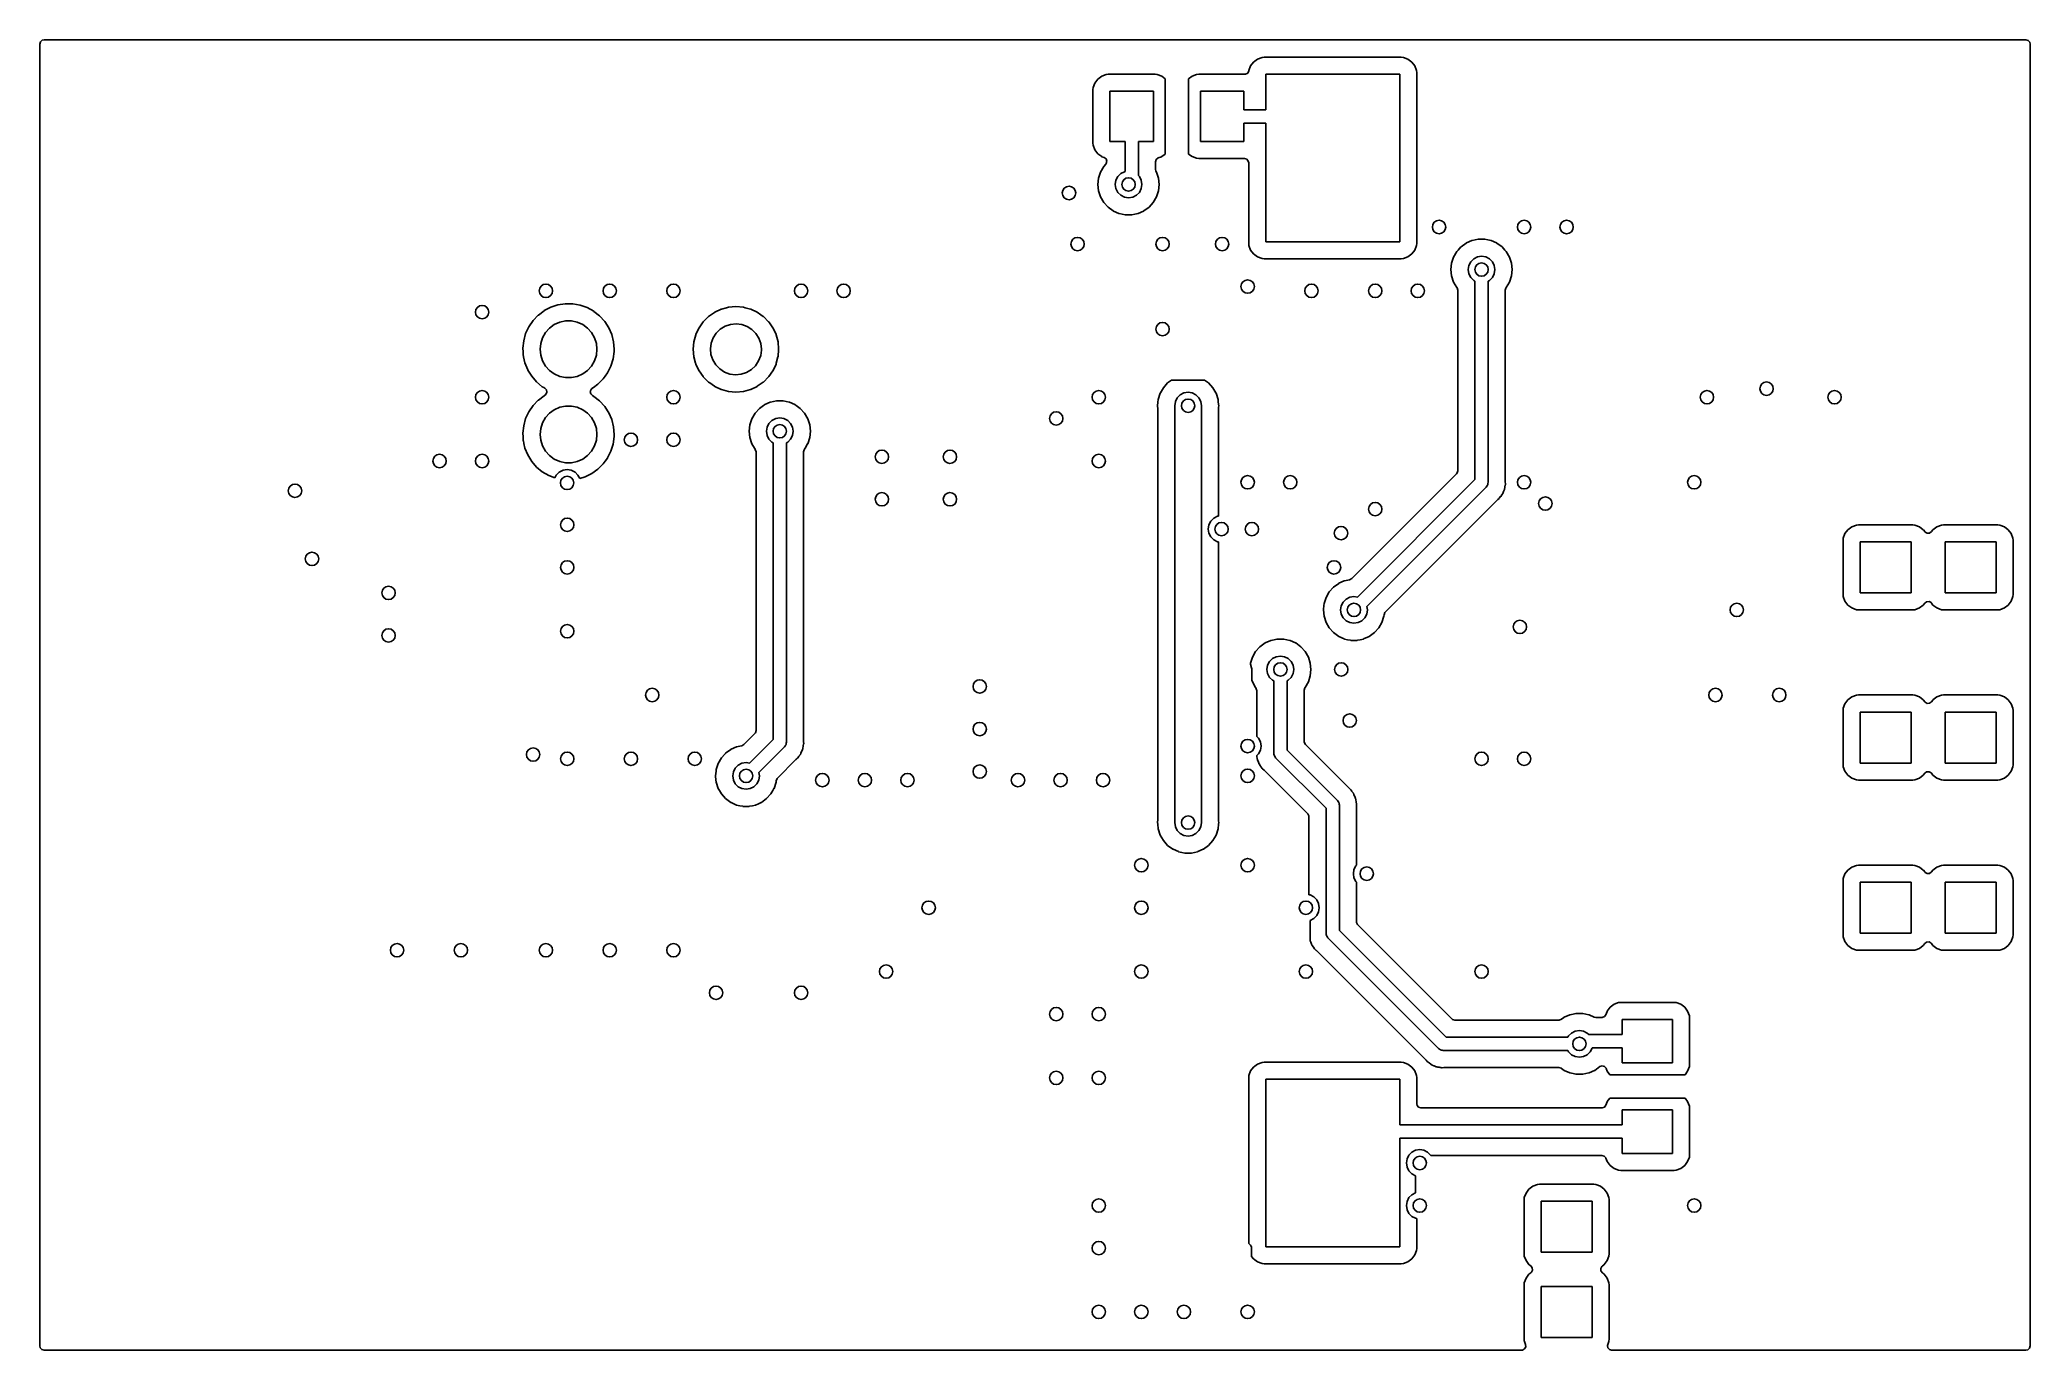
# Model space of a CAD drawing. Extents: x 4.34 to 6.68, y -4.43 to -2.89.
import ezdxf

# ---------------------------------------------------------------- set-up
doc = ezdxf.new("R2010")
doc.units = 0
doc.header["$MEASUREMENT"] = 0
doc.layers.add('BLACK', color=7, linetype='CONTINUOUS')

msp = doc.modelspace()

# ---------------------------------------------------------------- linework, layer by layer
at = {"layer": 'BLACK', "linetype": 'CONTINUOUS'}
for p, q in [((4.34108, -2.89587), (4.34186, -2.89319)), ((4.34108, -4.42595), (4.34108, -2.89587)), ((4.34186, -2.89319), (4.34398, -2.89136)), ((4.34398, -2.89136), (4.34604, -2.89091)), ((4.34604, -2.89091), (6.67612, -2.89091)), ((6.67612, -2.89091), (6.6788, -2.8917)), ((6.6788, -2.8917), (6.68063, -2.89381)), ((6.68063, -2.89381), (6.68108, -2.89587)), ((6.68108, -2.89587), (6.68108, -4.42595)), ((5.76459, -2.92167), (5.76258, -2.92704)), ((5.76803, -2.91708), (5.76459, -2.92167)), ((5.77262, -2.91364), (5.76803, -2.91708)), ((5.77799, -2.91163), (5.77262, -2.91364)), ((5.78044, -2.91136), (5.77799, -2.91163)), ((5.94171, -2.91136), (5.78044, -2.91136)), ((5.94416, -2.91163), (5.94171, -2.91136)), ((5.94953, -2.91364), (5.94416, -2.91163)), ((5.95412, -2.91708), (5.94953, -2.91364)), ((5.95756, -2.92167), (5.95412, -2.91708)), ((5.95957, -2.92704), (5.95756, -2.92167)), ((5.57943, -2.94704), (5.57917, -2.94949)), ((5.58145, -2.94167), (5.57943, -2.94704)), ((5.58488, -2.93708), (5.58145, -2.94167)), ((5.58947, -2.93364), (5.58488, -2.93708)), ((5.59484, -2.93163), (5.58947, -2.93364)), ((5.59729, -2.93136), (5.59484, -2.93163)), ((5.65226, -2.93136), (5.59729, -2.93136)), ((5.65471, -2.93163), (5.65226, -2.93136)), ((5.66008, -2.93364), (5.65471, -2.93163)), ((5.66415, -2.93669), (5.66008, -2.93364)), ((5.66415, -3.02513), (5.66415, -2.93669)), ((5.69577, -2.93364), (5.69171, -2.93669)), ((5.69171, -2.93669), (5.69171, -3.02513)), ((5.70114, -2.93163), (5.69577, -2.93364)), ((5.70359, -2.93136), (5.70114, -2.93163)), ((5.75767, -2.93136), (5.70359, -2.93136)), ((5.75864, -2.93127), (5.75767, -2.93136)), ((5.76111, -2.92998), (5.75864, -2.93127)), ((5.7625, -2.92755), (5.76111, -2.92998)), ((5.76255, -2.92735), (5.7625, -2.92755)), ((5.76258, -2.92704), (5.76255, -2.92735)), ((5.78234, -2.97304), (5.78234, -2.93138)), ((5.78234, -2.93138), (5.93982, -2.93138)), ((5.93982, -2.93138), (5.93982, -3.12823)), ((5.95984, -2.92949), (5.95957, -2.92704)), ((5.95984, -3.13013), (5.95984, -2.92949)), ((5.57917, -2.94949), (5.57917, -3.01233)), ((5.59919, -3.01044), (5.59919, -2.95138)), ((5.59919, -2.95138), (5.65037, -2.95138)), ((5.65037, -2.95138), (5.65037, -3.01044)), ((5.70549, -3.01044), (5.70549, -2.95138)), ((5.70549, -2.95138), (5.75667, -2.95138)), ((5.75667, -2.95138), (5.75667, -2.97304)), ((5.75667, -2.97304), (5.78234, -2.97304)), ((5.78234, -2.98879), (5.75667, -2.98879)), ((5.75667, -2.98879), (5.75667, -3.01044)), ((5.78234, -3.12823), (5.78234, -2.98879)), ((5.57917, -3.01233), (5.57943, -3.01478)), ((5.57943, -3.01478), (5.58145, -3.02015)), ((5.6169, -3.01044), (5.59919, -3.01044)), ((5.6169, -3.04582), (5.6169, -3.01044)), ((5.65037, -3.01044), (5.63265, -3.01044)), ((5.63265, -3.01044), (5.63265, -3.05049)), ((5.75667, -3.01044), (5.70549, -3.01044)), ((5.58145, -3.02015), (5.58488, -3.02474)), ((5.58488, -3.02474), (5.58947, -3.02818)), ((5.59198, -3.03977), (5.58822, -3.04628)), ((5.58947, -3.02818), (5.5898, -3.0283)), ((5.5898, -3.0283), (5.5898, -3.0283)), ((5.5898, -3.0283), (5.59234, -3.02925)), ((5.59428, -3.03722), (5.59198, -3.03977)), ((5.59234, -3.02925), (5.59457, -3.03093)), ((5.59494, -3.03628), (5.59428, -3.03722)), ((5.59457, -3.03093), (5.59554, -3.03355)), ((5.59554, -3.03355), (5.59494, -3.03628)), ((5.65267, -3.0344), (5.65346, -3.03171)), ((5.65267, -3.04277), (5.65267, -3.0344)), ((5.65346, -3.03171), (5.65557, -3.02988)), ((5.65557, -3.02988), (5.65589, -3.02975)), ((5.65589, -3.02975), (5.65975, -3.0283)), ((5.65975, -3.0283), (5.66008, -3.02818)), ((5.66008, -3.02818), (5.66415, -3.02513)), ((5.69171, -3.02513), (5.69577, -3.02818)), ((5.69577, -3.02818), (5.70114, -3.03019)), ((5.70114, -3.03019), (5.70359, -3.03046)), ((5.70359, -3.03046), (5.75736, -3.03046)), ((5.75736, -3.03046), (5.76004, -3.03125)), ((5.76004, -3.03125), (5.76187, -3.03336)), ((5.76187, -3.03336), (5.76232, -3.03542)), ((5.76232, -3.03542), (5.76232, -3.13013)), ((5.5859, -3.05343), (5.58511, -3.06091)), ((5.58511, -3.06091), (5.5859, -3.06839)), ((5.58822, -3.04628), (5.5859, -3.05343)), ((5.60533, -3.06091), (5.6061, -3.05604)), ((5.6061, -3.06578), (5.60533, -3.06091)), ((5.6061, -3.05604), (5.60834, -3.05165)), ((5.60834, -3.05165), (5.61182, -3.04817)), ((5.61182, -3.04817), (5.61621, -3.04593)), ((5.61621, -3.04593), (5.6169, -3.04582)), ((5.63265, -3.05049), (5.63382, -3.05165)), ((5.63382, -3.05165), (5.63605, -3.05604)), ((5.63605, -3.05604), (5.63682, -3.06091)), ((5.63682, -3.06091), (5.63605, -3.06578)), ((5.65333, -3.04525), (5.65267, -3.04277)), ((5.65393, -3.04628), (5.65333, -3.04525)), ((5.65625, -3.05343), (5.65393, -3.04628)), ((5.65704, -3.06091), (5.65625, -3.05343)), ((5.65625, -3.06839), (5.65704, -3.06091)), ((5.5859, -3.06839), (5.58822, -3.07554)), ((5.58822, -3.07554), (5.59198, -3.08205)), ((5.59198, -3.08205), (5.59701, -3.08764)), ((5.59701, -3.08764), (5.60309, -3.09206)), ((5.60834, -3.07017), (5.6061, -3.06578)), ((5.61182, -3.07365), (5.60834, -3.07017)), ((5.61621, -3.07589), (5.61182, -3.07365)), ((5.62108, -3.07666), (5.61621, -3.07589)), ((5.62594, -3.07589), (5.62108, -3.07666)), ((5.63033, -3.07365), (5.62594, -3.07589)), ((5.63382, -3.07017), (5.63033, -3.07365)), ((5.63605, -3.06578), (5.63382, -3.07017)), ((5.63906, -3.09206), (5.64514, -3.08764)), ((5.64514, -3.08764), (5.65017, -3.08205)), ((5.65017, -3.08205), (5.65393, -3.07554)), ((5.65393, -3.07554), (5.65625, -3.06839)), ((5.60309, -3.09206), (5.60333, -3.09216)), ((5.60333, -3.09216), (5.60333, -3.09216)), ((5.60333, -3.09216), (5.60972, -3.09501)), ((5.60972, -3.09501), (5.60996, -3.09512)), ((5.60996, -3.09512), (5.61364, -3.0959)), ((5.61364, -3.0959), (5.61706, -3.09662)), ((5.61706, -3.09662), (5.61706, -3.09662)), ((5.61706, -3.09662), (5.61732, -3.09668)), ((5.61732, -3.09668), (5.62484, -3.09668)), ((5.62484, -3.09668), (5.62509, -3.09662)), ((5.62509, -3.09662), (5.62851, -3.0959)), ((5.62509, -3.09662), (5.62509, -3.09662)), ((5.62851, -3.0959), (5.63219, -3.09512)), ((5.63219, -3.09512), (5.63243, -3.09501)), ((5.63243, -3.09501), (5.63882, -3.09216)), ((5.63882, -3.09216), (5.63906, -3.09206)), ((5.63882, -3.09216), (5.63882, -3.09216)), ((5.76232, -3.13013), (5.76258, -3.13258)), ((5.76258, -3.13258), (5.76459, -3.13795)), ((5.93982, -3.12823), (5.78234, -3.12823)), ((5.95756, -3.13795), (5.95957, -3.13258)), ((5.95957, -3.13258), (5.95984, -3.13013)), ((6.01184, -3.13438), (6.00862, -3.13795)), ((6.01201, -3.13418), (6.01184, -3.13438)), ((6.01184, -3.13438), (6.01184, -3.13438)), ((6.01809, -3.12976), (6.01201, -3.13418)), ((6.01833, -3.12966), (6.01809, -3.12976)), ((6.02472, -3.12681), (6.01833, -3.12966)), ((6.01833, -3.12966), (6.01833, -3.12966)), ((6.02496, -3.12671), (6.02472, -3.12681)), ((6.02472, -3.12681), (6.02472, -3.12681)), ((6.02864, -3.12592), (6.02496, -3.12671)), ((6.03206, -3.1252), (6.02864, -3.12592)), ((6.03232, -3.12514), (6.03206, -3.1252)), ((6.03206, -3.1252), (6.03206, -3.1252)), ((6.03984, -3.12514), (6.03232, -3.12514)), ((6.04009, -3.1252), (6.03984, -3.12514)), ((6.04351, -3.12592), (6.04009, -3.1252)), ((6.04009, -3.1252), (6.04009, -3.1252)), ((6.04719, -3.12671), (6.04351, -3.12592)), ((6.04743, -3.12681), (6.04719, -3.12671)), ((6.05382, -3.12966), (6.04743, -3.12681)), ((6.04743, -3.12681), (6.04743, -3.12681)), ((6.05406, -3.12976), (6.05382, -3.12966)), ((6.05382, -3.12966), (6.05382, -3.12966)), ((6.06014, -3.13418), (6.05406, -3.12976)), ((6.06031, -3.13438), (6.06014, -3.13418)), ((6.06353, -3.13795), (6.06031, -3.13438)), ((6.06031, -3.13438), (6.06031, -3.13438)), ((5.76459, -3.13795), (5.76803, -3.14254)), ((5.76803, -3.14254), (5.77262, -3.14597)), ((5.77262, -3.14597), (5.77799, -3.14799)), ((5.77799, -3.14799), (5.78044, -3.14825)), ((5.78044, -3.14825), (5.94171, -3.14825)), ((5.94171, -3.14825), (5.94416, -3.14799)), ((5.94416, -3.14799), (5.94953, -3.14597)), ((5.94953, -3.14597), (5.95412, -3.14254)), ((5.95412, -3.14254), (5.95756, -3.13795)), ((6.0009, -3.15343), (6.00011, -3.16091)), ((6.00322, -3.14628), (6.0009, -3.15343)), ((6.00698, -3.13977), (6.00322, -3.14628)), ((6.00862, -3.13795), (6.00698, -3.13977)), ((6.02033, -3.16091), (6.0211, -3.15604)), ((6.0211, -3.15604), (6.02334, -3.15165)), ((6.02334, -3.15165), (6.02682, -3.14817)), ((6.02682, -3.14817), (6.03121, -3.14593)), ((6.03121, -3.14593), (6.03608, -3.14516)), ((6.03608, -3.14516), (6.04094, -3.14593)), ((6.04094, -3.14593), (6.04533, -3.14817)), ((6.04533, -3.14817), (6.04882, -3.15165)), ((6.04882, -3.15165), (6.05105, -3.15604)), ((6.05105, -3.15604), (6.05182, -3.16091)), ((6.06517, -3.13977), (6.06353, -3.13795)), ((6.06893, -3.14628), (6.06517, -3.13977)), ((6.07125, -3.15343), (6.06893, -3.14628)), ((6.07204, -3.16091), (6.07125, -3.15343)), ((6.00011, -3.16091), (6.0009, -3.16839)), ((6.0009, -3.16839), (6.00322, -3.17554)), ((6.00322, -3.17554), (6.00698, -3.18205)), ((6.00698, -3.18205), (6.00715, -3.18224)), ((6.00715, -3.18224), (6.00723, -3.18236)), ((6.00723, -3.18236), (6.00817, -3.18499)), ((6.0211, -3.16578), (6.02033, -3.16091)), ((6.02334, -3.17017), (6.0211, -3.16578)), ((6.02682, -3.17365), (6.02334, -3.17017)), ((6.0282, -3.17436), (6.02682, -3.17365)), ((6.0282, -3.40765), (6.0282, -3.17436)), ((6.04533, -3.17365), (6.04395, -3.17436)), ((6.04395, -3.17436), (6.04395, -3.41092)), ((6.04882, -3.17017), (6.04533, -3.17365)), ((6.05105, -3.16578), (6.04882, -3.17017)), ((6.05182, -3.16091), (6.05105, -3.16578)), ((6.06476, -3.18259), (6.06492, -3.18236)), ((6.06492, -3.18236), (6.065, -3.18224)), ((6.065, -3.18224), (6.06517, -3.18205)), ((6.06517, -3.18205), (6.06893, -3.17554)), ((6.06893, -3.17554), (6.07125, -3.16839)), ((6.07125, -3.16839), (6.07204, -3.16091)), ((4.94185, -3.20514), (4.93405, -3.2092)), ((4.95021, -3.20241), (4.94185, -3.20514)), ((4.95891, -3.20107), (4.95021, -3.20241)), ((4.95911, -3.20108), (4.95891, -3.20107)), ((4.96479, -3.20115), (4.95911, -3.20108)), ((4.95911, -3.20108), (4.95911, -3.20108)), ((4.9677, -3.20118), (4.96479, -3.20115)), ((4.9679, -3.20122), (4.9677, -3.20118)), ((4.97616, -3.20269), (4.9679, -3.20122)), ((4.9679, -3.20122), (4.9679, -3.20122)), ((4.97636, -3.20272), (4.97616, -3.20269)), ((4.97616, -3.20269), (4.97616, -3.20269)), ((4.97655, -3.20279), (4.97636, -3.20272)), ((4.98446, -3.20559), (4.97655, -3.20279)), ((4.97655, -3.20279), (4.97655, -3.20279)), ((4.98465, -3.20566), (4.98446, -3.20559)), ((4.98446, -3.20559), (4.98446, -3.20559)), ((4.99235, -3.20991), (4.98465, -3.20566)), ((5.14856, -3.20576), (5.14254, -3.20737)), ((5.15078, -3.20516), (5.14856, -3.20576)), ((5.1595, -3.2044), (5.15078, -3.20516)), ((5.16822, -3.20516), (5.1595, -3.2044)), ((5.17044, -3.20576), (5.16822, -3.20516)), ((5.17646, -3.20737), (5.17044, -3.20576)), ((6.00817, -3.18499), (6.00818, -3.18527)), ((6.00818, -3.18527), (6.00818, -3.3973)), ((6.06397, -3.18527), (6.06476, -3.18259)), ((6.06397, -3.40994), (6.06397, -3.18527)), ((4.91599, -3.2281), (4.91228, -3.23608)), ((4.92094, -3.22084), (4.91599, -3.2281)), ((4.92702, -3.21448), (4.92094, -3.22084)), ((4.92718, -3.21436), (4.92702, -3.21448)), ((4.93389, -3.20932), (4.92718, -3.21436)), ((4.93405, -3.2092), (4.93389, -3.20932)), ((4.93389, -3.20932), (4.93389, -3.20932)), ((4.94026, -3.22974), (4.94592, -3.22563)), ((4.94592, -3.22563), (4.95231, -3.22279)), ((4.95231, -3.22279), (4.95915, -3.22133)), ((4.95915, -3.22133), (4.96615, -3.22133)), ((4.96615, -3.22133), (4.97299, -3.22279)), ((4.97299, -3.22279), (4.97938, -3.22563)), ((4.97938, -3.22563), (4.98504, -3.22974)), ((4.99251, -3.21004), (4.99235, -3.20991)), ((4.99909, -3.21524), (4.99251, -3.21004)), ((4.99251, -3.21004), (4.99251, -3.21004)), ((4.99925, -3.21536), (4.99909, -3.21524)), ((4.99909, -3.21524), (4.99909, -3.21524)), ((5.00517, -3.22187), (4.99925, -3.21536)), ((5.00995, -3.22925), (5.00517, -3.22187)), ((5.12091, -3.22251), (5.1162, -3.22925)), ((5.12104, -3.22234), (5.12091, -3.22251)), ((5.12091, -3.22251), (5.12091, -3.22251)), ((5.12723, -3.21615), (5.12104, -3.22234)), ((5.1274, -3.21602), (5.12723, -3.21615)), ((5.13422, -3.21125), (5.1274, -3.21602)), ((5.1274, -3.21602), (5.1274, -3.21602)), ((5.1344, -3.21113), (5.13422, -3.21125)), ((5.13422, -3.21125), (5.13422, -3.21125)), ((5.13459, -3.21104), (5.1344, -3.21113)), ((5.14213, -3.20752), (5.13459, -3.21104)), ((5.13459, -3.21104), (5.13459, -3.21104)), ((5.14103, -3.23097), (5.14673, -3.22747)), ((5.14233, -3.20743), (5.14213, -3.20752)), ((5.14213, -3.20752), (5.14213, -3.20752)), ((5.14254, -3.20737), (5.14233, -3.20743)), ((5.14254, -3.20737), (5.14254, -3.20737)), ((5.14673, -3.22747), (5.15306, -3.22531)), ((5.15306, -3.22531), (5.15971, -3.22461)), ((5.15971, -3.22461), (5.16635, -3.2254)), ((5.16635, -3.2254), (5.17265, -3.22765)), ((5.17265, -3.22765), (5.1783, -3.23123)), ((5.17667, -3.20743), (5.17646, -3.20737)), ((5.17646, -3.20737), (5.17646, -3.20737)), ((5.17687, -3.20752), (5.17667, -3.20743)), ((5.18441, -3.21104), (5.17687, -3.20752)), ((5.17687, -3.20752), (5.17687, -3.20752)), ((5.18461, -3.21113), (5.18441, -3.21104)), ((5.18441, -3.21104), (5.18441, -3.21104)), ((5.18862, -3.21394), (5.18461, -3.21113)), ((5.1916, -3.21602), (5.18862, -3.21394)), ((5.19178, -3.21615), (5.1916, -3.21602)), ((5.1916, -3.21602), (5.1916, -3.21602)), ((5.19796, -3.22234), (5.19178, -3.21615)), ((5.19809, -3.22251), (5.19796, -3.22234)), ((5.20281, -3.22925), (5.19809, -3.22251)), ((5.19809, -3.22251), (5.19809, -3.22251)), ((4.90993, -3.24456), (4.909, -3.2533)), ((4.91228, -3.23608), (4.90993, -3.24456)), ((4.92919, -3.25461), (4.92992, -3.24765)), ((4.92992, -3.24765), (4.93208, -3.241)), ((4.93208, -3.241), (4.93558, -3.23494)), ((4.93558, -3.23494), (4.94026, -3.22974)), ((4.98504, -3.22974), (4.98972, -3.23494)), ((4.98972, -3.23494), (4.99322, -3.241)), ((4.99322, -3.241), (4.99538, -3.24765)), ((4.99538, -3.24765), (4.99612, -3.25461)), ((5.01345, -3.23732), (5.00995, -3.22925)), ((5.0156, -3.24585), (5.01345, -3.23732)), ((5.01632, -3.25461), (5.0156, -3.24585)), ((5.11005, -3.24589), (5.10929, -3.25461)), ((5.11232, -3.23744), (5.11005, -3.24589)), ((5.11241, -3.23724), (5.11232, -3.23744)), ((5.11593, -3.2297), (5.11241, -3.23724)), ((5.11602, -3.22951), (5.11593, -3.2297)), ((5.11593, -3.2297), (5.11593, -3.2297)), ((5.1162, -3.22925), (5.11602, -3.22951)), ((5.1295, -3.25419), (5.13034, -3.24756)), ((5.13034, -3.24756), (5.13263, -3.24127)), ((5.13263, -3.24127), (5.13625, -3.23565)), ((5.13625, -3.23565), (5.14103, -3.23097)), ((5.1783, -3.23123), (5.18301, -3.23598)), ((5.18301, -3.23598), (5.18656, -3.24165)), ((5.18656, -3.24165), (5.18876, -3.24797)), ((5.18876, -3.24797), (5.1895, -3.25461)), ((5.20298, -3.22951), (5.20281, -3.22925)), ((5.20308, -3.2297), (5.20298, -3.22951)), ((5.20659, -3.23724), (5.20308, -3.2297)), ((5.20308, -3.2297), (5.20308, -3.2297)), ((5.20668, -3.23744), (5.20659, -3.23724)), ((5.20895, -3.24589), (5.20668, -3.23744)), ((5.20971, -3.25461), (5.20895, -3.24589)), ((4.909, -3.2533), (4.90901, -3.2535)), ((4.90901, -3.2535), (4.90901, -3.2535)), ((4.90901, -3.2535), (4.90923, -3.25723)), ((4.90923, -3.25723), (4.90951, -3.26208)), ((4.90951, -3.26208), (4.90955, -3.26228)), ((4.90955, -3.26228), (4.90955, -3.26228)), ((4.90955, -3.26228), (4.90983, -3.26354)), ((4.90983, -3.26354), (4.91144, -3.27066)), ((4.91144, -3.27066), (4.91475, -3.27881)), ((4.92992, -3.26157), (4.92919, -3.25461)), ((4.93208, -3.26822), (4.92992, -3.26157)), ((4.93558, -3.27428), (4.93208, -3.26822)), ((4.94026, -3.27948), (4.93558, -3.27428)), ((4.98972, -3.27428), (4.98504, -3.27948)), ((4.99322, -3.26822), (4.98972, -3.27428)), ((4.99538, -3.26157), (4.99322, -3.26822)), ((4.99612, -3.25461), (4.99538, -3.26157)), ((5.00982, -3.27989), (5.01246, -3.27455)), ((5.01246, -3.27455), (5.01255, -3.27437)), ((5.01246, -3.27455), (5.01246, -3.27455)), ((5.01255, -3.27437), (5.01511, -3.26595)), ((5.01511, -3.26595), (5.01625, -3.25723)), ((5.01625, -3.25723), (5.01632, -3.25461)), ((5.10929, -3.25461), (5.11005, -3.26333)), ((5.11005, -3.26333), (5.11011, -3.26354)), ((5.11011, -3.26354), (5.11207, -3.27085)), ((5.11207, -3.27085), (5.11232, -3.27178)), ((5.11232, -3.27178), (5.11241, -3.27198)), ((5.11241, -3.27198), (5.11241, -3.27198)), ((5.11241, -3.27198), (5.11593, -3.27952)), ((5.13016, -3.26085), (5.1295, -3.25419)), ((5.13227, -3.2672), (5.13016, -3.26085)), ((5.13573, -3.27292), (5.13227, -3.2672)), ((5.14038, -3.27773), (5.13573, -3.27292)), ((5.18248, -3.2739), (5.17764, -3.27851)), ((5.18618, -3.26832), (5.18248, -3.2739)), ((5.18856, -3.26207), (5.18618, -3.26832)), ((5.18949, -3.25545), (5.18856, -3.26207)), ((5.1895, -3.25461), (5.18949, -3.25545)), ((5.20308, -3.27952), (5.20659, -3.27198)), ((5.20659, -3.27198), (5.20668, -3.27178)), ((5.20659, -3.27198), (5.20659, -3.27198)), ((5.20668, -3.27178), (5.20693, -3.27085)), ((5.20693, -3.27085), (5.20889, -3.26354)), ((5.20889, -3.26354), (5.20895, -3.26333)), ((5.20895, -3.26333), (5.20971, -3.25461)), ((4.91475, -3.27881), (4.91485, -3.27898)), ((4.91485, -3.27898), (4.91863, -3.28514)), ((4.91863, -3.28514), (4.91934, -3.28631)), ((4.91934, -3.28631), (4.9251, -3.29296)), ((4.9251, -3.29296), (4.93187, -3.29857)), ((4.93187, -3.29857), (4.93359, -3.29958)), ((4.94592, -3.28359), (4.94026, -3.27948)), ((4.95231, -3.28644), (4.94592, -3.28359)), ((4.95915, -3.28789), (4.95231, -3.28644)), ((4.96615, -3.28789), (4.95915, -3.28789)), ((4.97299, -3.28644), (4.96615, -3.28789)), ((4.97938, -3.28359), (4.97299, -3.28644)), ((4.98504, -3.27948), (4.97938, -3.28359)), ((4.99024, -3.30063), (4.99197, -3.2994)), ((4.99197, -3.2994), (4.99729, -3.2956)), ((4.99729, -3.2956), (5.00352, -3.28939)), ((5.00352, -3.28939), (5.00586, -3.28613)), ((5.00586, -3.28613), (5.00853, -3.28242)), ((5.00853, -3.28242), (5.00865, -3.28225)), ((5.00865, -3.28225), (5.00982, -3.27989)), ((5.11593, -3.27952), (5.11593, -3.27952)), ((5.11593, -3.27952), (5.11602, -3.27972)), ((5.11602, -3.27972), (5.11614, -3.27989)), ((5.11614, -3.27989), (5.11614, -3.27989)), ((5.11614, -3.27989), (5.12091, -3.28671)), ((5.12091, -3.28671), (5.12104, -3.28689)), ((5.12104, -3.28689), (5.12723, -3.29308)), ((5.12723, -3.29308), (5.1274, -3.2932)), ((5.1274, -3.2932), (5.1274, -3.2932)), ((5.1274, -3.2932), (5.12881, -3.29418)), ((5.12881, -3.29418), (5.1344, -3.2981)), ((5.1344, -3.2981), (5.13459, -3.29819)), ((5.13459, -3.29819), (5.13459, -3.29819)), ((5.13459, -3.29819), (5.14208, -3.30168)), ((5.14597, -3.28139), (5.14038, -3.27773)), ((5.15224, -3.28372), (5.14597, -3.28139)), ((5.15887, -3.28461), (5.15224, -3.28372)), ((5.16553, -3.284), (5.15887, -3.28461)), ((5.17189, -3.28193), (5.16553, -3.284)), ((5.17764, -3.27851), (5.17189, -3.28193)), ((5.17692, -3.30168), (5.18441, -3.29819)), ((5.18441, -3.29819), (5.18461, -3.2981)), ((5.18441, -3.29819), (5.18441, -3.29819)), ((5.18461, -3.2981), (5.19019, -3.29418)), ((5.19019, -3.29418), (5.1916, -3.2932)), ((5.1916, -3.2932), (5.19178, -3.29308)), ((5.1916, -3.2932), (5.1916, -3.2932)), ((5.19178, -3.29308), (5.19796, -3.28689)), ((5.19796, -3.28689), (5.19809, -3.28671)), ((5.19809, -3.28671), (5.20286, -3.27989)), ((5.20286, -3.27989), (5.20298, -3.27972)), ((5.20286, -3.27989), (5.20286, -3.27989)), ((5.20298, -3.27972), (5.20308, -3.27952)), ((5.20308, -3.27952), (5.20308, -3.27952)), ((5.66701, -3.29418), (5.66198, -3.29977)), ((5.67162, -3.29083), (5.66701, -3.29418)), ((5.71053, -3.29083), (5.67162, -3.29083)), ((5.71514, -3.29418), (5.71053, -3.29083)), ((5.72017, -3.29977), (5.71514, -3.29418)), ((4.92094, -3.32084), (4.91599, -3.3281)), ((4.92702, -3.31448), (4.92094, -3.32084)), ((4.92718, -3.31436), (4.92702, -3.31448)), ((4.93389, -3.30932), (4.92718, -3.31436)), ((4.93359, -3.29958), (4.93475, -3.30026)), ((4.93405, -3.3092), (4.93389, -3.30932)), ((4.93389, -3.30932), (4.93389, -3.30932)), ((4.93454, -3.30894), (4.93405, -3.3092)), ((4.93614, -3.30763), (4.93454, -3.30894)), ((4.93475, -3.30026), (4.93667, -3.30229)), ((4.93719, -3.30504), (4.93614, -3.30763)), ((4.93667, -3.30229), (4.93719, -3.30504)), ((4.94592, -3.32563), (4.95231, -3.32279)), ((4.95231, -3.32279), (4.95915, -3.32133)), ((4.95915, -3.32133), (4.96615, -3.32133)), ((4.96615, -3.32133), (4.97299, -3.32279)), ((4.97299, -3.32279), (4.97938, -3.32563)), ((4.98817, -3.30429), (4.98916, -3.30168)), ((4.98876, -3.30703), (4.98817, -3.30429)), ((4.99072, -3.30901), (4.98876, -3.30703)), ((4.98916, -3.30168), (4.99024, -3.30063)), ((4.99235, -3.30991), (4.99072, -3.30901)), ((4.99251, -3.31004), (4.99235, -3.30991)), ((4.99909, -3.31524), (4.99251, -3.31004)), ((4.99251, -3.31004), (4.99251, -3.31004)), ((4.99925, -3.31536), (4.99909, -3.31524)), ((4.99909, -3.31524), (4.99909, -3.31524)), ((5.00517, -3.32187), (4.99925, -3.31536)), ((5.00528, -3.32204), (5.00517, -3.32187)), ((5.00839, -3.32685), (5.00528, -3.32204)), ((5.00528, -3.32204), (5.00528, -3.32204)), ((5.14208, -3.30168), (5.14233, -3.30179)), ((5.14233, -3.30179), (5.14254, -3.30185)), ((5.14254, -3.30185), (5.14254, -3.30185)), ((5.14254, -3.30185), (5.14513, -3.30254)), ((5.14513, -3.30254), (5.15078, -3.30406)), ((5.15078, -3.30406), (5.1595, -3.30482)), ((5.1595, -3.30482), (5.16822, -3.30406)), ((5.16822, -3.30406), (5.17387, -3.30254)), ((5.17387, -3.30254), (5.17646, -3.30185)), ((5.17646, -3.30185), (5.17667, -3.30179)), ((5.17646, -3.30185), (5.17646, -3.30185)), ((5.17667, -3.30179), (5.17692, -3.30168)), ((5.19182, -3.32069), (5.18701, -3.32418)), ((5.19288, -3.31992), (5.19182, -3.32069)), ((5.19309, -3.31976), (5.19288, -3.31992)), ((5.19288, -3.31992), (5.19288, -3.31992)), ((5.19333, -3.31966), (5.19309, -3.31976)), ((5.19972, -3.31681), (5.19333, -3.31966)), ((5.19333, -3.31966), (5.19333, -3.31966)), ((5.19996, -3.31671), (5.19972, -3.31681)), ((5.19972, -3.31681), (5.19972, -3.31681)), ((5.20364, -3.31592), (5.19996, -3.31671)), ((5.20706, -3.3152), (5.20364, -3.31592)), ((5.20732, -3.31514), (5.20706, -3.3152)), ((5.20706, -3.3152), (5.20706, -3.3152)), ((5.21483, -3.31514), (5.20732, -3.31514)), ((5.21509, -3.3152), (5.21483, -3.31514)), ((5.21851, -3.31592), (5.21509, -3.3152)), ((5.21509, -3.3152), (5.21509, -3.3152)), ((5.22219, -3.31671), (5.21851, -3.31592)), ((5.22243, -3.31681), (5.22219, -3.31671)), ((5.22882, -3.31966), (5.22243, -3.31681)), ((5.22243, -3.31681), (5.22243, -3.31681)), ((5.22906, -3.31976), (5.22882, -3.31966)), ((5.22882, -3.31966), (5.22882, -3.31966)), ((5.22927, -3.31992), (5.22906, -3.31976)), ((5.23033, -3.32069), (5.22927, -3.31992)), ((5.22927, -3.31992), (5.22927, -3.31992)), ((5.23514, -3.32418), (5.23033, -3.32069)), ((5.65555, -3.31671), (5.65511, -3.32091)), ((5.65511, -3.32091), (5.65514, -3.32117)), ((5.65514, -3.32117), (5.65528, -3.32253)), ((5.65528, -3.32253), (5.65531, -3.32305)), ((5.65587, -3.31369), (5.65555, -3.31671)), ((5.6559, -3.31343), (5.65587, -3.31369)), ((5.65587, -3.31369), (5.65587, -3.31369)), ((5.65822, -3.30628), (5.6559, -3.31343)), ((5.65858, -3.30566), (5.65822, -3.30628)), ((5.66078, -3.30185), (5.65858, -3.30566)), ((5.66198, -3.29977), (5.66078, -3.30185)), ((5.67533, -3.32091), (5.6761, -3.31604)), ((5.67533, -3.81091), (5.67533, -3.32091)), ((5.6761, -3.31604), (5.67834, -3.31165)), ((5.67834, -3.31165), (5.68182, -3.30817)), ((5.68182, -3.30817), (5.68621, -3.30593)), ((5.68621, -3.30593), (5.69108, -3.30516)), ((5.69108, -3.30516), (5.69594, -3.30593)), ((5.69594, -3.30593), (5.70033, -3.30817)), ((5.70033, -3.30817), (5.70382, -3.31165)), ((5.70382, -3.31165), (5.70605, -3.31604)), ((5.70605, -3.31604), (5.70682, -3.32091)), ((5.70682, -3.32091), (5.70682, -3.81091)), ((5.72137, -3.30185), (5.72017, -3.29977)), ((5.72357, -3.30566), (5.72137, -3.30185)), ((5.72393, -3.30628), (5.72357, -3.30566)), ((5.72625, -3.31343), (5.72393, -3.30628)), ((5.72628, -3.31369), (5.72625, -3.31343)), ((5.7266, -3.31671), (5.72628, -3.31369)), ((5.72628, -3.31369), (5.72628, -3.31369)), ((5.72704, -3.32091), (5.7266, -3.31671)), ((5.72684, -3.32305), (5.72687, -3.32253)), ((5.72687, -3.32253), (5.72701, -3.32117)), ((5.72701, -3.32117), (5.72704, -3.32091)), ((4.90993, -3.34456), (4.909, -3.3533)), ((4.91228, -3.33608), (4.90993, -3.34456)), ((4.91599, -3.3281), (4.91228, -3.33608)), ((4.92992, -3.34765), (4.93208, -3.341)), ((4.93208, -3.341), (4.93558, -3.33494)), ((4.93558, -3.33494), (4.94026, -3.32974)), ((4.94026, -3.32974), (4.94592, -3.32563)), ((4.97938, -3.32563), (4.98504, -3.32974)), ((4.98504, -3.32974), (4.98972, -3.33494)), ((4.98972, -3.33494), (4.99322, -3.341)), ((4.99322, -3.341), (4.99538, -3.34765)), ((5.00995, -3.32925), (5.00839, -3.32685)), ((5.01345, -3.33732), (5.00995, -3.32925)), ((5.0156, -3.34585), (5.01345, -3.33732)), ((5.01632, -3.35461), (5.0156, -3.34585)), ((5.1759, -3.34343), (5.17511, -3.35091)), ((5.17822, -3.33628), (5.1759, -3.34343)), ((5.18198, -3.32977), (5.17822, -3.33628)), ((5.18701, -3.32418), (5.18198, -3.32977)), ((5.19533, -3.35091), (5.1961, -3.34604)), ((5.1961, -3.34604), (5.19834, -3.34165)), ((5.19834, -3.34165), (5.20182, -3.33817)), ((5.20182, -3.33817), (5.20621, -3.33593)), ((5.20621, -3.33593), (5.21108, -3.33516)), ((5.21108, -3.33516), (5.21594, -3.33593)), ((5.21594, -3.33593), (5.22033, -3.33817)), ((5.22033, -3.33817), (5.22382, -3.34165)), ((5.22382, -3.34165), (5.22605, -3.34604)), ((5.22605, -3.34604), (5.22682, -3.35091)), ((5.24017, -3.32977), (5.23514, -3.32418)), ((5.24393, -3.33628), (5.24017, -3.32977)), ((5.24625, -3.34343), (5.24393, -3.33628)), ((5.24704, -3.35091), (5.24625, -3.34343)), ((5.65531, -3.32305), (5.65531, -3.80878)), ((5.72684, -3.45073), (5.72684, -3.32305)), ((4.909, -3.3533), (4.90901, -3.3535)), ((4.90901, -3.3535), (4.90923, -3.35723)), ((4.90901, -3.3535), (4.90901, -3.3535)), ((4.90923, -3.35723), (4.90951, -3.36208)), ((4.90951, -3.36208), (4.90955, -3.36228)), ((4.90955, -3.36228), (4.90955, -3.36228)), ((4.90955, -3.36228), (4.91023, -3.36529)), ((4.91023, -3.36529), (4.91144, -3.37066)), ((4.92919, -3.35461), (4.92992, -3.34765)), ((4.92992, -3.36157), (4.92919, -3.35461)), ((4.93208, -3.36822), (4.92992, -3.36157)), ((4.93558, -3.37428), (4.93208, -3.36822)), ((4.99322, -3.36822), (4.98972, -3.37428)), ((4.99538, -3.36157), (4.99322, -3.36822)), ((4.99538, -3.34765), (4.99612, -3.35461)), ((4.99612, -3.35461), (4.99538, -3.36157)), ((5.01255, -3.37437), (5.01511, -3.36595)), ((5.01511, -3.36595), (5.01625, -3.35723)), ((5.01625, -3.35723), (5.01632, -3.35461)), ((5.17511, -3.35091), (5.1759, -3.35839)), ((5.1759, -3.35839), (5.17822, -3.36554)), ((5.17822, -3.36554), (5.17835, -3.36576)), ((5.17835, -3.36576), (5.17835, -3.36576)), ((5.17835, -3.36576), (5.18129, -3.37085)), ((5.1961, -3.35578), (5.19533, -3.35091)), ((5.19834, -3.36017), (5.1961, -3.35578)), ((5.20182, -3.36365), (5.19834, -3.36017)), ((5.2032, -3.36436), (5.20182, -3.36365)), ((5.2032, -3.71311), (5.2032, -3.36436)), ((5.22033, -3.36365), (5.21895, -3.36436)), ((5.21895, -3.36436), (5.21895, -3.71638)), ((5.22382, -3.36017), (5.22033, -3.36365)), ((5.22605, -3.35578), (5.22382, -3.36017)), ((5.22682, -3.35091), (5.22605, -3.35578)), ((5.24087, -3.37085), (5.2438, -3.36576)), ((5.2438, -3.36576), (5.24393, -3.36554)), ((5.2438, -3.36576), (5.2438, -3.36576)), ((5.24393, -3.36554), (5.24625, -3.35839)), ((5.24625, -3.35839), (5.24704, -3.35091)), ((4.91144, -3.37066), (4.91475, -3.37881)), ((4.91475, -3.37881), (4.91934, -3.38631)), ((4.91934, -3.38631), (4.9251, -3.39296)), ((4.9251, -3.39296), (4.93187, -3.39857)), ((4.94026, -3.37948), (4.93558, -3.37428)), ((4.94592, -3.38359), (4.94026, -3.37948)), ((4.95231, -3.38644), (4.94592, -3.38359)), ((4.95915, -3.38789), (4.95231, -3.38644)), ((4.96615, -3.38789), (4.95915, -3.38789)), ((4.97299, -3.38644), (4.96615, -3.38789)), ((4.97938, -3.38359), (4.97299, -3.38644)), ((4.98504, -3.37948), (4.97938, -3.38359)), ((4.98972, -3.37428), (4.98504, -3.37948)), ((4.99729, -3.3956), (5.00352, -3.38939)), ((5.00352, -3.38939), (5.00586, -3.38613)), ((5.00586, -3.38613), (5.00853, -3.38242)), ((5.00853, -3.38242), (5.00865, -3.38225)), ((5.00865, -3.38225), (5.01255, -3.37437)), ((5.18129, -3.37085), (5.18198, -3.37205)), ((5.18198, -3.37205), (5.18215, -3.37224)), ((5.18215, -3.37224), (5.18223, -3.37236)), ((5.18223, -3.37236), (5.18317, -3.37499)), ((5.18317, -3.37499), (5.18318, -3.37527)), ((5.18318, -3.37527), (5.18318, -3.70276)), ((5.23897, -3.37527), (5.23976, -3.37259)), ((5.23897, -3.7154), (5.23897, -3.37527)), ((5.23976, -3.37259), (5.23992, -3.37236)), ((5.23992, -3.37236), (5.24, -3.37224)), ((5.24, -3.37224), (5.24017, -3.37205)), ((5.24017, -3.37205), (5.24087, -3.37085)), ((4.93187, -3.39857), (4.93946, -3.40301)), ((4.93946, -3.40301), (4.94662, -3.40574)), ((4.94662, -3.40574), (4.94831, -3.40242)), ((4.94831, -3.40242), (4.9518, -3.39894)), ((4.9518, -3.39894), (4.95619, -3.3967)), ((4.95619, -3.3967), (4.96105, -3.39593)), ((4.96105, -3.39593), (4.96592, -3.3967)), ((4.96592, -3.3967), (4.97031, -3.39894)), ((4.97031, -3.39894), (4.97379, -3.40242)), ((4.97379, -3.40242), (4.97587, -3.40649)), ((4.97587, -3.40649), (4.98204, -3.40464)), ((4.98204, -3.40464), (4.98223, -3.40458)), ((4.98204, -3.40464), (4.98204, -3.40464)), ((4.98223, -3.40458), (4.99013, -3.40071)), ((4.99013, -3.40071), (4.99729, -3.3956)), ((6.00673, -3.40081), (5.88346, -3.52408)), ((5.89006, -3.54579), (6.0282, -3.40765)), ((6.00739, -3.39998), (6.00673, -3.40081)), ((6.00818, -3.3973), (6.00739, -3.39998)), ((6.04234, -3.41537), (6.04164, -3.41648)), ((6.04316, -3.41434), (6.04234, -3.41537)), ((6.04327, -3.4139), (6.04316, -3.41434)), ((6.04351, -3.41351), (6.04327, -3.4139)), ((6.04365, -3.41221), (6.04351, -3.41351)), ((6.04395, -3.41092), (6.04365, -3.41221)), ((6.06329, -3.4179), (6.06362, -3.4154)), ((6.06362, -3.4154), (6.06366, -3.41515)), ((6.06366, -3.41515), (6.06406, -3.41297)), ((6.06398, -3.41023), (6.06397, -3.40994)), ((6.06412, -3.41268), (6.06398, -3.41023)), ((6.06406, -3.41297), (6.06412, -3.41268)), ((6.04164, -3.41648), (5.90119, -3.55693)), ((5.92287, -3.56356), (6.05499, -3.43144)), ((6.05499, -3.43144), (6.05524, -3.43121)), ((6.05524, -3.43121), (6.05673, -3.42991)), ((6.05673, -3.42991), (6.05696, -3.42971)), ((6.05696, -3.42971), (6.0584, -3.42766)), ((6.0584, -3.42766), (6.05856, -3.42745)), ((6.05856, -3.42745), (6.05993, -3.4257)), ((6.05993, -3.4257), (6.06011, -3.42547)), ((6.06011, -3.42547), (6.06023, -3.42519)), ((6.06023, -3.42519), (6.06029, -3.42511)), ((6.06029, -3.42511), (6.06062, -3.42453)), ((6.06062, -3.42453), (6.06067, -3.42443)), ((6.06067, -3.42443), (6.06084, -3.42419)), ((6.06084, -3.42419), (6.06095, -3.42391)), ((6.06095, -3.42391), (6.06175, -3.42185)), ((6.06095, -3.42391), (6.06095, -3.42391)), ((6.06175, -3.42185), (6.06185, -3.42161)), ((6.06185, -3.42161), (6.06289, -3.41931)), ((6.06289, -3.41931), (6.06294, -3.41902)), ((6.06294, -3.41902), (6.06297, -3.41892)), ((6.06297, -3.41892), (6.06316, -3.41828)), ((6.06316, -3.41828), (6.06318, -3.41818)), ((6.06318, -3.41818), (6.06329, -3.4179)), ((5.7147, -3.46591), (5.71547, -3.46104)), ((5.71547, -3.46104), (5.71771, -3.45665)), ((5.71771, -3.45665), (5.72119, -3.45317)), ((5.72119, -3.45317), (5.72558, -3.45093)), ((5.72558, -3.45093), (5.72684, -3.45073)), ((6.47136, -3.46317), (6.46677, -3.46661)), ((6.47673, -3.46116), (6.47136, -3.46317)), ((6.47918, -3.46089), (6.47673, -3.46116)), ((6.54297, -3.46089), (6.47918, -3.46089)), ((6.54542, -3.46116), (6.54297, -3.46089)), ((6.55079, -3.46317), (6.54542, -3.46116)), ((6.55538, -3.46661), (6.55079, -3.46317)), ((6.57136, -3.46317), (6.56677, -3.46661)), ((6.57673, -3.46116), (6.57136, -3.46317)), ((6.57918, -3.46089), (6.57673, -3.46116)), ((6.64297, -3.46089), (6.57918, -3.46089)), ((6.64542, -3.46116), (6.64297, -3.46089)), ((6.65079, -3.46317), (6.64542, -3.46116)), ((6.65538, -3.46661), (6.65079, -3.46317)), ((5.71547, -3.47078), (5.7147, -3.46591)), ((5.71771, -3.47517), (5.71547, -3.47078)), ((5.72119, -3.47865), (5.71771, -3.47517)), ((5.72558, -3.48089), (5.72119, -3.47865)), ((5.72684, -3.48109), (5.72558, -3.48089)), ((5.72684, -3.80878), (5.72684, -3.48109)), ((6.46132, -3.47657), (6.46106, -3.47902)), ((6.46106, -3.47902), (6.46106, -3.54281)), ((6.46333, -3.4712), (6.46132, -3.47657)), ((6.46677, -3.46661), (6.46333, -3.4712)), ((6.48108, -3.54091), (6.48108, -3.48091)), ((6.48108, -3.48091), (6.54108, -3.48091)), ((6.54108, -3.48091), (6.54108, -3.54091)), ((6.55559, -3.46689), (6.55538, -3.46661)), ((6.55711, -3.46892), (6.55559, -3.46689)), ((6.55757, -3.46945), (6.55711, -3.46892)), ((6.56002, -3.47079), (6.55757, -3.46945)), ((6.56281, -3.47059), (6.56002, -3.47079)), ((6.56505, -3.46892), (6.56281, -3.47059)), ((6.56656, -3.46689), (6.56505, -3.46892)), ((6.56677, -3.46661), (6.56656, -3.46689)), ((6.58108, -3.54091), (6.58108, -3.48091)), ((6.58108, -3.48091), (6.64108, -3.48091)), ((6.64108, -3.48091), (6.64108, -3.54091)), ((6.65882, -3.4712), (6.65538, -3.46661)), ((6.66083, -3.47657), (6.65882, -3.4712)), ((6.6611, -3.47902), (6.66083, -3.47657)), ((6.6611, -3.54281), (6.6611, -3.47902)), ((5.86809, -3.52976), (5.86201, -3.53418)), ((5.86833, -3.52966), (5.86809, -3.52976)), ((5.87472, -3.52681), (5.86833, -3.52966)), ((5.86833, -3.52966), (5.86833, -3.52966)), ((5.87496, -3.52671), (5.87472, -3.52681)), ((5.87472, -3.52681), (5.87472, -3.52681)), ((5.88098, -3.52543), (5.87496, -3.52671)), ((5.88346, -3.52408), (5.88098, -3.52543)), ((5.85069, -3.55542), (5.85011, -3.56091)), ((5.85087, -3.55369), (5.85069, -3.55542)), ((5.8509, -3.55343), (5.85087, -3.55369)), ((5.85087, -3.55369), (5.85087, -3.55369)), ((5.85322, -3.54628), (5.8509, -3.55343)), ((5.85698, -3.53977), (5.85322, -3.54628)), ((5.86201, -3.53418), (5.85698, -3.53977)), ((5.87033, -3.56091), (5.8711, -3.55604)), ((5.8711, -3.55604), (5.87334, -3.55165)), ((5.87334, -3.55165), (5.87682, -3.54817)), ((5.87682, -3.54817), (5.88121, -3.54593)), ((5.88121, -3.54593), (5.88608, -3.54516)), ((5.88608, -3.54516), (5.89006, -3.54579)), ((6.46106, -3.54281), (6.46132, -3.54525)), ((6.46132, -3.54525), (6.46333, -3.55062)), ((6.46333, -3.55062), (6.46677, -3.55521)), ((6.46677, -3.55521), (6.47136, -3.55865)), ((6.54108, -3.54091), (6.48108, -3.54091)), ((6.55079, -3.55865), (6.55538, -3.55521)), ((6.55538, -3.55521), (6.55711, -3.55291)), ((6.55711, -3.55291), (6.55934, -3.55123)), ((6.55934, -3.55123), (6.56213, -3.55103)), ((6.56213, -3.55103), (6.56459, -3.55238)), ((6.56459, -3.55238), (6.56505, -3.55291)), ((6.56505, -3.55291), (6.56677, -3.55521)), ((6.56677, -3.55521), (6.57136, -3.55865)), ((6.64108, -3.54091), (6.58108, -3.54091)), ((6.65079, -3.55865), (6.65538, -3.55521)), ((6.65538, -3.55521), (6.65882, -3.55062)), ((6.65882, -3.55062), (6.66083, -3.54525)), ((6.66083, -3.54525), (6.6611, -3.54281)), ((5.85011, -3.56091), (5.8509, -3.56839)), ((5.8509, -3.56839), (5.85322, -3.57554)), ((5.85322, -3.57554), (5.85698, -3.58205)), ((5.8711, -3.56578), (5.87033, -3.56091)), ((5.87334, -3.57017), (5.8711, -3.56578)), ((5.87682, -3.57365), (5.87334, -3.57017)), ((5.88121, -3.57589), (5.87682, -3.57365)), ((5.88608, -3.57666), (5.88121, -3.57589)), ((5.89094, -3.57589), (5.88608, -3.57666)), ((5.89533, -3.57365), (5.89094, -3.57589)), ((5.89882, -3.57017), (5.89533, -3.57365)), ((5.90105, -3.56578), (5.89882, -3.57017)), ((5.90182, -3.56091), (5.90105, -3.56578)), ((5.90119, -3.55693), (5.90182, -3.56091)), ((5.91517, -3.58205), (5.91893, -3.57554)), ((5.91893, -3.57554), (5.92125, -3.56839)), ((5.92125, -3.56839), (5.92145, -3.56655)), ((5.92145, -3.56655), (5.92251, -3.56397)), ((5.92251, -3.56397), (5.92287, -3.56356)), ((6.47136, -3.55865), (6.47673, -3.56066)), ((6.47673, -3.56066), (6.47918, -3.56093)), ((6.47918, -3.56093), (6.54297, -3.56093)), ((6.54297, -3.56093), (6.54542, -3.56066)), ((6.54542, -3.56066), (6.55079, -3.55865)), ((6.57136, -3.55865), (6.57673, -3.56066)), ((6.57673, -3.56066), (6.57918, -3.56093)), ((6.57918, -3.56093), (6.64297, -3.56093)), ((6.64297, -3.56093), (6.64542, -3.56066)), ((6.64542, -3.56066), (6.65079, -3.55865)), ((5.7816, -3.59976), (5.77551, -3.60418)), ((5.78183, -3.59966), (5.7816, -3.59976)), ((5.78823, -3.59681), (5.78183, -3.59966)), ((5.78183, -3.59966), (5.78183, -3.59966)), ((5.78847, -3.59671), (5.78823, -3.59681)), ((5.78823, -3.59681), (5.78823, -3.59681)), ((5.79214, -3.59592), (5.78847, -3.59671)), ((5.79557, -3.5952), (5.79214, -3.59592)), ((5.79582, -3.59514), (5.79557, -3.5952)), ((5.79557, -3.5952), (5.79557, -3.5952)), ((5.80334, -3.59514), (5.79582, -3.59514)), ((5.80359, -3.5952), (5.80334, -3.59514)), ((5.80702, -3.59592), (5.80359, -3.5952)), ((5.80359, -3.5952), (5.80359, -3.5952)), ((5.81069, -3.59671), (5.80702, -3.59592)), ((5.81093, -3.59681), (5.81069, -3.59671)), ((5.81732, -3.59966), (5.81093, -3.59681)), ((5.81093, -3.59681), (5.81093, -3.59681)), ((5.81756, -3.59976), (5.81732, -3.59966)), ((5.81732, -3.59966), (5.81732, -3.59966)), ((5.82364, -3.60418), (5.81756, -3.59976)), ((5.85698, -3.58205), (5.86201, -3.58764)), ((5.86201, -3.58764), (5.86809, -3.59206)), ((5.86809, -3.59206), (5.86833, -3.59216)), ((5.86833, -3.59216), (5.86833, -3.59216)), ((5.86833, -3.59216), (5.87472, -3.59501)), ((5.87472, -3.59501), (5.87496, -3.59512)), ((5.87496, -3.59512), (5.87864, -3.5959)), ((5.87864, -3.5959), (5.88206, -3.59662)), ((5.88206, -3.59662), (5.88206, -3.59662)), ((5.88206, -3.59662), (5.88232, -3.59668)), ((5.88232, -3.59668), (5.88983, -3.59668)), ((5.88983, -3.59668), (5.89009, -3.59662)), ((5.89009, -3.59662), (5.89351, -3.5959)), ((5.89009, -3.59662), (5.89009, -3.59662)), ((5.89351, -3.5959), (5.89719, -3.59512)), ((5.89719, -3.59512), (5.89743, -3.59501)), ((5.89743, -3.59501), (5.90382, -3.59216)), ((5.90382, -3.59216), (5.90406, -3.59206)), ((5.90382, -3.59216), (5.90382, -3.59216)), ((5.90406, -3.59206), (5.91014, -3.58764)), ((5.91014, -3.58764), (5.91517, -3.58205)), ((5.7644, -3.62343), (5.76428, -3.62461)), ((5.76428, -3.62461), (5.76574, -3.62893)), ((5.76672, -3.61628), (5.7644, -3.62343)), ((5.77048, -3.60977), (5.76672, -3.61628)), ((5.77551, -3.60418), (5.77048, -3.60977)), ((5.78383, -3.63091), (5.7846, -3.62604)), ((5.7846, -3.62604), (5.78684, -3.62165)), ((5.78684, -3.62165), (5.79032, -3.61817)), ((5.79032, -3.61817), (5.79471, -3.61593)), ((5.79471, -3.61593), (5.79958, -3.61516)), ((5.79958, -3.61516), (5.80445, -3.61593)), ((5.80445, -3.61593), (5.80884, -3.61817)), ((5.80884, -3.61817), (5.81232, -3.62165)), ((5.81232, -3.62165), (5.81456, -3.62604)), ((5.81456, -3.62604), (5.81533, -3.63091)), ((5.82868, -3.60977), (5.82364, -3.60418)), ((5.83244, -3.61628), (5.82868, -3.60977)), ((5.83476, -3.62343), (5.83244, -3.61628)), ((5.83554, -3.63091), (5.83476, -3.62343)), ((5.76574, -3.62893), (5.76599, -3.63032)), ((5.76599, -3.63032), (5.76597, -3.63041)), ((5.76597, -3.63041), (5.766, -3.63051)), ((5.766, -3.63051), (5.766, -3.6433)), ((5.766, -3.6433), (5.76672, -3.64554)), ((5.76672, -3.64554), (5.77048, -3.65205)), ((5.7846, -3.63578), (5.78383, -3.63091)), ((5.78684, -3.64017), (5.7846, -3.63578)), ((5.79032, -3.64365), (5.78684, -3.64017)), ((5.79171, -3.64436), (5.79032, -3.64365)), ((5.79171, -3.72902), (5.79171, -3.64436)), ((5.80884, -3.64365), (5.80745, -3.64436)), ((5.80745, -3.64436), (5.80745, -3.72576)), ((5.81232, -3.64017), (5.80884, -3.64365)), ((5.81456, -3.63578), (5.81232, -3.64017)), ((5.81533, -3.63091), (5.81456, -3.63578)), ((5.82868, -3.65205), (5.83244, -3.64554)), ((5.83244, -3.64554), (5.83476, -3.63839)), ((5.83476, -3.63839), (5.83554, -3.63091)), ((5.77048, -3.65205), (5.77066, -3.65224)), ((5.77066, -3.65224), (5.77074, -3.65236)), ((5.77074, -3.65236), (5.77168, -3.65499)), ((5.77168, -3.65499), (5.77169, -3.65527)), ((5.77169, -3.65527), (5.77169, -3.70952)), ((5.82747, -3.65527), (5.82826, -3.65259)), ((5.82747, -3.71541), (5.82747, -3.65527)), ((5.82826, -3.65259), (5.82842, -3.65236)), ((5.82842, -3.65236), (5.8285, -3.65224)), ((5.8285, -3.65224), (5.82868, -3.65205)), ((6.46333, -3.6712), (6.46132, -3.67657)), ((6.46677, -3.66661), (6.46333, -3.6712)), ((6.47136, -3.66317), (6.46677, -3.66661)), ((6.47673, -3.66116), (6.47136, -3.66317)), ((6.47918, -3.66089), (6.47673, -3.66116)), ((6.54297, -3.66089), (6.47918, -3.66089)), ((6.54542, -3.66116), (6.54297, -3.66089)), ((6.55079, -3.66317), (6.54542, -3.66116)), ((6.55538, -3.66661), (6.55079, -3.66317)), ((6.55559, -3.66689), (6.55538, -3.66661)), ((6.55711, -3.66892), (6.55559, -3.66689)), ((6.55757, -3.66945), (6.55711, -3.66892)), ((6.56002, -3.67079), (6.55757, -3.66945)), ((6.56281, -3.67059), (6.56002, -3.67079)), ((6.56505, -3.66892), (6.56281, -3.67059)), ((6.56656, -3.66689), (6.56505, -3.66892)), ((6.56677, -3.66661), (6.56656, -3.66689)), ((6.57136, -3.66317), (6.56677, -3.66661)), ((6.57673, -3.66116), (6.57136, -3.66317)), ((6.57918, -3.66089), (6.57673, -3.66116)), ((6.64297, -3.66089), (6.57918, -3.66089)), ((6.64542, -3.66116), (6.64297, -3.66089)), ((6.65079, -3.66317), (6.64542, -3.66116)), ((6.65538, -3.66661), (6.65079, -3.66317)), ((6.65882, -3.6712), (6.65538, -3.66661)), ((6.66083, -3.67657), (6.65882, -3.6712)), ((6.46132, -3.67657), (6.46106, -3.67902)), ((6.46106, -3.67902), (6.46106, -3.74281)), ((6.48108, -3.74091), (6.48108, -3.68091)), ((6.48108, -3.68091), (6.54108, -3.68091)), ((6.54108, -3.68091), (6.54108, -3.74091)), ((6.58108, -3.74091), (6.58108, -3.68091)), ((6.58108, -3.68091), (6.64108, -3.68091)), ((6.64108, -3.68091), (6.64108, -3.74091)), ((6.6611, -3.67902), (6.66083, -3.67657)), ((6.6611, -3.74281), (6.6611, -3.67902)), ((5.16634, -3.72053), (5.16426, -3.72097)), ((5.16881, -3.71918), (5.16634, -3.72053)), ((5.18173, -3.70627), (5.16881, -3.71918)), ((5.17541, -3.74089), (5.2032, -3.71311)), ((5.18239, -3.70544), (5.18173, -3.70627)), ((5.18318, -3.70276), (5.18239, -3.70544)), ((5.21816, -3.7198), (5.21734, -3.72082)), ((5.21827, -3.71935), (5.21816, -3.7198)), ((5.21851, -3.71897), (5.21827, -3.71935)), ((5.21865, -3.71766), (5.21851, -3.71897)), ((5.21895, -3.71638), (5.21865, -3.71766)), ((5.23866, -3.72061), (5.23906, -3.71843)), ((5.23898, -3.71568), (5.23897, -3.7154)), ((5.23912, -3.71813), (5.23898, -3.71568)), ((5.23906, -3.71843), (5.23912, -3.71813)), ((5.77169, -3.70952), (5.77382, -3.71165)), ((5.77382, -3.71165), (5.77605, -3.71604)), ((5.77605, -3.71604), (5.77682, -3.72091)), ((5.82759, -3.71647), (5.82747, -3.71541)), ((5.82893, -3.71892), (5.82759, -3.71647)), ((5.85281, -3.74281), (5.82893, -3.71892)), ((5.13858, -3.74138), (5.13625, -3.74853)), ((5.14234, -3.73487), (5.13858, -3.74138)), ((5.1465, -3.73025), (5.14234, -3.73487)), ((5.14719, -3.72948), (5.1465, -3.73025)), ((5.14737, -3.72928), (5.14719, -3.72948)), ((5.14719, -3.72948), (5.14719, -3.72948)), ((5.15345, -3.72487), (5.14737, -3.72928)), ((5.15369, -3.72476), (5.15345, -3.72487)), ((5.16008, -3.72191), (5.15369, -3.72476)), ((5.15369, -3.72476), (5.15369, -3.72476)), ((5.15869, -3.74676), (5.16218, -3.74327)), ((5.16032, -3.72181), (5.16008, -3.72191)), ((5.16008, -3.72191), (5.16008, -3.72191)), ((5.16426, -3.72097), (5.16032, -3.72181)), ((5.16218, -3.74327), (5.16657, -3.74103)), ((5.16657, -3.74103), (5.17143, -3.74026)), ((5.17143, -3.74026), (5.17541, -3.74089)), ((5.21664, -3.72194), (5.18655, -3.75203)), ((5.20823, -3.75866), (5.22999, -3.7369)), ((5.21734, -3.72082), (5.21664, -3.72194)), ((5.22999, -3.7369), (5.23024, -3.73667)), ((5.23024, -3.73667), (5.23088, -3.73611)), ((5.23088, -3.73611), (5.23196, -3.73517)), ((5.23196, -3.73517), (5.2334, -3.73311)), ((5.2334, -3.73311), (5.23356, -3.7329)), ((5.23356, -3.7329), (5.23493, -3.73116)), ((5.23493, -3.73116), (5.23511, -3.73092)), ((5.23511, -3.73092), (5.23523, -3.73065)), ((5.23523, -3.73065), (5.23529, -3.73056)), ((5.23529, -3.73056), (5.23562, -3.72998)), ((5.23562, -3.72998), (5.23567, -3.72989)), ((5.23567, -3.72989), (5.23584, -3.72965)), ((5.23584, -3.72965), (5.23595, -3.72937)), ((5.23595, -3.72937), (5.23675, -3.7273)), ((5.23595, -3.72937), (5.23595, -3.72937)), ((5.23675, -3.7273), (5.23685, -3.72706)), ((5.23685, -3.72706), (5.23777, -3.72504)), ((5.23777, -3.72504), (5.23789, -3.72477)), ((5.23789, -3.72477), (5.23794, -3.72448)), ((5.23794, -3.72448), (5.23797, -3.72438)), ((5.23797, -3.72438), (5.23816, -3.72374)), ((5.23816, -3.72374), (5.23818, -3.72364)), ((5.23818, -3.72364), (5.23829, -3.72336)), ((5.23829, -3.72336), (5.23862, -3.72086)), ((5.23862, -3.72086), (5.23866, -3.72061)), ((5.77382, -3.73017), (5.77181, -3.73217)), ((5.77181, -3.73217), (5.77195, -3.73297)), ((5.77195, -3.73297), (5.77199, -3.73323)), ((5.77199, -3.73323), (5.77229, -3.73572)), ((5.77229, -3.73572), (5.7724, -3.736)), ((5.7724, -3.736), (5.77242, -3.73611)), ((5.77242, -3.73611), (5.7726, -3.73675)), ((5.7726, -3.73675), (5.77263, -3.73685)), ((5.77263, -3.73685), (5.77268, -3.73714)), ((5.77268, -3.73714), (5.7728, -3.73742)), ((5.7728, -3.73742), (5.77369, -3.73945)), ((5.77369, -3.73945), (5.77379, -3.73969)), ((5.77379, -3.73969), (5.77468, -3.74204)), ((5.77605, -3.72578), (5.77382, -3.73017)), ((5.77468, -3.74204), (5.77485, -3.74229)), ((5.77485, -3.74229), (5.7749, -3.74238)), ((5.7749, -3.74238), (5.77522, -3.74296)), ((5.77522, -3.74296), (5.77527, -3.74305)), ((5.77527, -3.74305), (5.77539, -3.74332)), ((5.77539, -3.74332), (5.77664, -3.74494)), ((5.77682, -3.72091), (5.77605, -3.72578)), ((5.792, -3.7303), (5.79171, -3.72902)), ((5.79214, -3.73161), (5.792, -3.7303)), ((5.79238, -3.73199), (5.79214, -3.73161)), ((5.79248, -3.73244), (5.79238, -3.73199)), ((5.7933, -3.73346), (5.79248, -3.73244)), ((5.794, -3.73458), (5.7933, -3.73346)), ((5.8532, -3.79378), (5.794, -3.73458)), ((5.80745, -3.72576), (5.86665, -3.78496)), ((5.88011, -3.77011), (5.85281, -3.74281)), ((6.46106, -3.74281), (6.46132, -3.74525)), ((6.54108, -3.74091), (6.48108, -3.74091)), ((6.64108, -3.74091), (6.58108, -3.74091)), ((6.66083, -3.74525), (6.6611, -3.74281)), ((5.13607, -3.75029), (5.13547, -3.75601)), ((5.13547, -3.75601), (5.13549, -3.75627)), ((5.13549, -3.75627), (5.13595, -3.76056)), ((5.13595, -3.76056), (5.13625, -3.76349)), ((5.13623, -3.74879), (5.13607, -3.75029)), ((5.13625, -3.74853), (5.13623, -3.74879)), ((5.13623, -3.74879), (5.13623, -3.74879)), ((5.13625, -3.76349), (5.13858, -3.77064)), ((5.15568, -3.75601), (5.15646, -3.75115)), ((5.15646, -3.76088), (5.15568, -3.75601)), ((5.15646, -3.75115), (5.15869, -3.74676)), ((5.15869, -3.76527), (5.15646, -3.76088)), ((5.16218, -3.76875), (5.15869, -3.76527)), ((5.18417, -3.76527), (5.18069, -3.76875)), ((5.18641, -3.76088), (5.18417, -3.76527)), ((5.18718, -3.75601), (5.18641, -3.76088)), ((5.18655, -3.75203), (5.18718, -3.75601)), ((5.20429, -3.77064), (5.20661, -3.76349)), ((5.20661, -3.76349), (5.2068, -3.76165)), ((5.2068, -3.76165), (5.20787, -3.75907)), ((5.20787, -3.75907), (5.20823, -3.75866)), ((5.77664, -3.74494), (5.77693, -3.74532)), ((5.77693, -3.74532), (5.77708, -3.74553)), ((5.77708, -3.74553), (5.77833, -3.74736)), ((5.77833, -3.74736), (5.77833, -3.74736)), ((5.77833, -3.74736), (5.7785, -3.7476)), ((5.7785, -3.7476), (5.77873, -3.7478)), ((5.77873, -3.7478), (5.77873, -3.7478)), ((5.77873, -3.7478), (5.78033, -3.74924)), ((5.78033, -3.74924), (5.78054, -3.74943)), ((5.78054, -3.74943), (5.83173, -3.80062)), ((6.46132, -3.74525), (6.46333, -3.75062)), ((6.46333, -3.75062), (6.46677, -3.75521)), ((6.46677, -3.75521), (6.47136, -3.75865)), ((6.47136, -3.75865), (6.47673, -3.76066)), ((6.47673, -3.76066), (6.47918, -3.76093)), ((6.47918, -3.76093), (6.54297, -3.76093)), ((6.54297, -3.76093), (6.54542, -3.76066)), ((6.54542, -3.76066), (6.55079, -3.75865)), ((6.55079, -3.75865), (6.55538, -3.75521)), ((6.55538, -3.75521), (6.55711, -3.75291)), ((6.55711, -3.75291), (6.55934, -3.75123)), ((6.55934, -3.75123), (6.56213, -3.75103)), ((6.56213, -3.75103), (6.56459, -3.75238)), ((6.56459, -3.75238), (6.56505, -3.75291)), ((6.56505, -3.75291), (6.56677, -3.75521)), ((6.56677, -3.75521), (6.57136, -3.75865)), ((6.57136, -3.75865), (6.57673, -3.76066)), ((6.57673, -3.76066), (6.57918, -3.76093)), ((6.57918, -3.76093), (6.64297, -3.76093)), ((6.64297, -3.76093), (6.64542, -3.76066)), ((6.64542, -3.76066), (6.65079, -3.75865)), ((6.65079, -3.75865), (6.65538, -3.75521)), ((6.65538, -3.75521), (6.65882, -3.75062)), ((6.65882, -3.75062), (6.66083, -3.74525)), ((5.13858, -3.77064), (5.13871, -3.77087)), ((5.13871, -3.77087), (5.13871, -3.77087)), ((5.13871, -3.77087), (5.14004, -3.77318)), ((5.14004, -3.77318), (5.14234, -3.77715)), ((5.14234, -3.77715), (5.14737, -3.78274)), ((5.14737, -3.78274), (5.15345, -3.78716)), ((5.15345, -3.78716), (5.15369, -3.78726)), ((5.15369, -3.78726), (5.15369, -3.78726)), ((5.15369, -3.78726), (5.15703, -3.78875)), ((5.15703, -3.78875), (5.16032, -3.79022)), ((5.16032, -3.79022), (5.164, -3.791)), ((5.16657, -3.77099), (5.16218, -3.76875)), ((5.17143, -3.77176), (5.16657, -3.77099)), ((5.1763, -3.77099), (5.17143, -3.77176)), ((5.18069, -3.76875), (5.1763, -3.77099)), ((5.17887, -3.791), (5.18255, -3.79022)), ((5.18255, -3.79022), (5.18583, -3.78875)), ((5.18583, -3.78875), (5.18918, -3.78726)), ((5.18918, -3.78726), (5.18941, -3.78716)), ((5.18918, -3.78726), (5.18918, -3.78726)), ((5.18941, -3.78716), (5.1955, -3.78274)), ((5.1955, -3.78274), (5.20053, -3.77715)), ((5.20053, -3.77715), (5.20282, -3.77318)), ((5.20282, -3.77318), (5.20416, -3.77087)), ((5.20416, -3.77087), (5.20429, -3.77064)), ((5.20416, -3.77087), (5.20416, -3.77087)), ((5.86665, -3.78496), (5.86735, -3.78607)), ((5.86735, -3.78607), (5.86817, -3.7871)), ((5.86817, -3.7871), (5.86827, -3.78754)), ((5.86827, -3.78754), (5.86851, -3.78793)), ((5.86851, -3.78793), (5.86866, -3.78924)), ((5.86866, -3.78924), (5.86895, -3.79052)), ((5.86895, -3.79052), (5.86895, -3.93765)), ((5.88032, -3.7703), (5.88011, -3.77011)), ((5.88215, -3.77194), (5.88032, -3.7703)), ((5.88232, -3.77218), (5.88215, -3.77194)), ((5.88358, -3.77401), (5.88232, -3.77218)), ((5.88232, -3.77218), (5.88232, -3.77218)), ((5.88373, -3.77422), (5.88358, -3.77401)), ((5.88508, -3.77598), (5.88373, -3.77422)), ((5.88526, -3.77621), (5.88508, -3.77598)), ((5.88508, -3.77598), (5.88508, -3.77598)), ((5.88538, -3.77649), (5.88526, -3.77621)), ((5.88544, -3.77658), (5.88538, -3.77649)), ((5.88576, -3.77716), (5.88544, -3.77658)), ((5.88581, -3.77725), (5.88576, -3.77716)), ((5.88598, -3.7775), (5.88581, -3.77725)), ((5.88608, -3.77778), (5.88598, -3.7775)), ((5.88687, -3.77985), (5.88608, -3.77778)), ((5.88608, -3.77778), (5.88608, -3.77778)), ((5.88696, -3.78009), (5.88687, -3.77985)), ((5.88797, -3.7824), (5.88696, -3.78009)), ((5.88803, -3.78269), (5.88797, -3.7824)), ((5.88806, -3.78279), (5.88803, -3.78269)), ((5.88823, -3.78343), (5.88806, -3.78279)), ((5.88826, -3.78354), (5.88823, -3.78343)), ((5.88836, -3.78381), (5.88826, -3.78354)), ((5.8884, -3.78411), (5.88836, -3.78381)), ((5.88867, -3.78631), (5.8884, -3.78411)), ((5.8887, -3.78657), (5.88867, -3.78631)), ((5.88914, -3.78905), (5.8887, -3.78657)), ((5.88898, -3.79132), (5.88912, -3.78935)), ((5.88912, -3.78934), (5.88914, -3.78905)), ((5.88912, -3.78935), (5.88912, -3.78934)), ((5.164, -3.791), (5.16742, -3.79173)), ((5.16742, -3.79173), (5.16742, -3.79173)), ((5.16742, -3.79173), (5.16767, -3.79178)), ((5.16767, -3.79178), (5.17519, -3.79178)), ((5.17519, -3.79178), (5.17545, -3.79173)), ((5.17545, -3.79173), (5.17887, -3.791)), ((5.17545, -3.79173), (5.17545, -3.79173)), ((5.65528, -3.8093), (5.65511, -3.81091)), ((5.65511, -3.81091), (5.65531, -3.81279)), ((5.65531, -3.80878), (5.65528, -3.8093)), ((5.65531, -3.81279), (5.6559, -3.81839)), ((5.6761, -3.81578), (5.67533, -3.81091)), ((5.70682, -3.81091), (5.70605, -3.81578)), ((5.72625, -3.81839), (5.72684, -3.81279)), ((5.72687, -3.8093), (5.72684, -3.80878)), ((5.72684, -3.81279), (5.72704, -3.81091)), ((5.72704, -3.81091), (5.72687, -3.8093)), ((5.83173, -3.80062), (5.83307, -3.80307)), ((5.83307, -3.80307), (5.83318, -3.80413)), ((5.83318, -3.80413), (5.83318, -3.89573)), ((5.8532, -3.94091), (5.8532, -3.79378)), ((5.88897, -3.79166), (5.88898, -3.79132)), ((5.88897, -3.86102), (5.88897, -3.79166)), ((5.6559, -3.81839), (5.65822, -3.82554)), ((5.65822, -3.82554), (5.66198, -3.83205)), ((5.66198, -3.83205), (5.66701, -3.83764)), ((5.67834, -3.82017), (5.6761, -3.81578)), ((5.68182, -3.82365), (5.67834, -3.82017)), ((5.68621, -3.82589), (5.68182, -3.82365)), ((5.69108, -3.82666), (5.68621, -3.82589)), ((5.69594, -3.82589), (5.69108, -3.82666)), ((5.70033, -3.82365), (5.69594, -3.82589)), ((5.70382, -3.82017), (5.70033, -3.82365)), ((5.70605, -3.81578), (5.70382, -3.82017)), ((5.71514, -3.83764), (5.72017, -3.83205)), ((5.72017, -3.83205), (5.72393, -3.82554)), ((5.72393, -3.82554), (5.72625, -3.81839)), ((5.66701, -3.83764), (5.67309, -3.84206)), ((5.67309, -3.84206), (5.67333, -3.84216)), ((5.67333, -3.84216), (5.67333, -3.84216)), ((5.67333, -3.84216), (5.67972, -3.84501)), ((5.67972, -3.84501), (5.67996, -3.84512)), ((5.67996, -3.84512), (5.68364, -3.8459)), ((5.68364, -3.8459), (5.68706, -3.84662)), ((5.68706, -3.84662), (5.68706, -3.84662)), ((5.68706, -3.84662), (5.68732, -3.84668)), ((5.68732, -3.84668), (5.69484, -3.84668)), ((5.69484, -3.84668), (5.69509, -3.84662)), ((5.69509, -3.84662), (5.69851, -3.8459)), ((5.69509, -3.84662), (5.69509, -3.84662)), ((5.69851, -3.8459), (5.70219, -3.84512)), ((5.70219, -3.84512), (5.70243, -3.84501)), ((5.70243, -3.84501), (5.70882, -3.84216)), ((5.70882, -3.84216), (5.70906, -3.84206)), ((5.70882, -3.84216), (5.70882, -3.84216)), ((5.70906, -3.84206), (5.71514, -3.83764)), ((6.47918, -3.86089), (6.47673, -3.86116)), ((6.54297, -3.86089), (6.47918, -3.86089)), ((6.54542, -3.86116), (6.54297, -3.86089)), ((6.57918, -3.86089), (6.57673, -3.86116)), ((6.64297, -3.86089), (6.57918, -3.86089)), ((6.64542, -3.86116), (6.64297, -3.86089)), ((5.88533, -3.87091), (5.8861, -3.86604)), ((5.8861, -3.87578), (5.88533, -3.87091)), ((5.8861, -3.86604), (5.88834, -3.86165)), ((5.88834, -3.88017), (5.8861, -3.87578)), ((5.88834, -3.86165), (5.88897, -3.86102)), ((5.88897, -3.8808), (5.88834, -3.88017)), ((5.88897, -3.9273), (5.88897, -3.8808)), ((6.46132, -3.87657), (6.46106, -3.87902)), ((6.46106, -3.87902), (6.46106, -3.94281)), ((6.46333, -3.8712), (6.46132, -3.87657)), ((6.46677, -3.86661), (6.46333, -3.8712)), ((6.47136, -3.86317), (6.46677, -3.86661)), ((6.47673, -3.86116), (6.47136, -3.86317)), ((6.48108, -3.94091), (6.48108, -3.88091)), ((6.48108, -3.88091), (6.54108, -3.88091)), ((6.54108, -3.88091), (6.54108, -3.94091)), ((6.55079, -3.86317), (6.54542, -3.86116)), ((6.55538, -3.86661), (6.55079, -3.86317)), ((6.55559, -3.86689), (6.55538, -3.86661)), ((6.55711, -3.86892), (6.55559, -3.86689)), ((6.55757, -3.86945), (6.55711, -3.86892)), ((6.56002, -3.87079), (6.55757, -3.86945)), ((6.56281, -3.87059), (6.56002, -3.87079)), ((6.56505, -3.86892), (6.56281, -3.87059)), ((6.56656, -3.86689), (6.56505, -3.86892)), ((6.56677, -3.86661), (6.56656, -3.86689)), ((6.57136, -3.86317), (6.56677, -3.86661)), ((6.57673, -3.86116), (6.57136, -3.86317)), ((6.58108, -3.94091), (6.58108, -3.88091)), ((6.58108, -3.88091), (6.64108, -3.88091)), ((6.64108, -3.88091), (6.64108, -3.94091)), ((6.65079, -3.86317), (6.64542, -3.86116)), ((6.65538, -3.86661), (6.65079, -3.86317)), ((6.65882, -3.8712), (6.65538, -3.86661)), ((6.66083, -3.87657), (6.65882, -3.8712)), ((6.6611, -3.87902), (6.66083, -3.87657)), ((6.6611, -3.94281), (6.6611, -3.87902)), ((5.83318, -3.89573), (5.83445, -3.89593)), ((5.83445, -3.89593), (5.83884, -3.89817)), ((5.83884, -3.89817), (5.84232, -3.90165)), ((5.84232, -3.90165), (5.84456, -3.90604)), ((5.84456, -3.90604), (5.84533, -3.91091)), ((5.83884, -3.92365), (5.8345, -3.92586)), ((5.8345, -3.92586), (5.8345, -3.94977)), ((5.84232, -3.92017), (5.83884, -3.92365)), ((5.84456, -3.91578), (5.84232, -3.92017)), ((5.84533, -3.91091), (5.84456, -3.91578)), ((5.88908, -3.92836), (5.88897, -3.9273)), ((5.89042, -3.93081), (5.88908, -3.92836)), ((6.00118, -4.04156), (5.89042, -3.93081)), ((5.8345, -3.94977), (5.83519, -3.95134)), ((5.83519, -3.95134), (5.83529, -3.95158)), ((5.83529, -3.95158), (5.83617, -3.95393)), ((5.83617, -3.95393), (5.83634, -3.95418)), ((5.83634, -3.95418), (5.83639, -3.95427)), ((5.83639, -3.95427), (5.83672, -3.95485)), ((5.85349, -3.94219), (5.8532, -3.94091)), ((5.85364, -3.9435), (5.85349, -3.94219)), ((5.85388, -3.94388), (5.85364, -3.9435)), ((5.85398, -3.94433), (5.85388, -3.94388)), ((5.8548, -3.94535), (5.85398, -3.94433)), ((5.8555, -3.94647), (5.8548, -3.94535)), ((5.98551, -4.07648), (5.8555, -3.94647)), ((5.86895, -3.93765), (5.99434, -4.06304)), ((6.46106, -3.94281), (6.46132, -3.94525)), ((6.46132, -3.94525), (6.46333, -3.95062)), ((6.46333, -3.95062), (6.46677, -3.95521)), ((6.54108, -3.94091), (6.48108, -3.94091)), ((6.55538, -3.95521), (6.55711, -3.95291)), ((6.55711, -3.95291), (6.55934, -3.95123)), ((6.55934, -3.95123), (6.56213, -3.95103)), ((6.56213, -3.95103), (6.56459, -3.95238)), ((6.56459, -3.95238), (6.56505, -3.95291)), ((6.56505, -3.95291), (6.56677, -3.95521)), ((6.64108, -3.94091), (6.58108, -3.94091)), ((6.65538, -3.95521), (6.65882, -3.95062)), ((6.65882, -3.95062), (6.66083, -3.94525)), ((6.66083, -3.94525), (6.6611, -3.94281)), ((5.83672, -3.95485), (5.83677, -3.95494)), ((5.83677, -3.95494), (5.83689, -3.95521)), ((5.83689, -3.95521), (5.83707, -3.95545)), ((5.83707, -3.95545), (5.83842, -3.95721)), ((5.83842, -3.95721), (5.83857, -3.95742)), ((5.83857, -3.95742), (5.83983, -3.95925)), ((5.83983, -3.95925), (5.83983, -3.95925)), ((5.83983, -3.95925), (5.84, -3.95949)), ((5.84, -3.95949), (5.84022, -3.95969)), ((5.84022, -3.95969), (5.84022, -3.95969)), ((5.84022, -3.95969), (5.84183, -3.96112)), ((5.84183, -3.96112), (5.84204, -3.96132)), ((5.84204, -3.96132), (5.97055, -4.08983)), ((6.46677, -3.95521), (6.47136, -3.95865)), ((6.47136, -3.95865), (6.47673, -3.96066)), ((6.47673, -3.96066), (6.47918, -3.96093)), ((6.47918, -3.96093), (6.54297, -3.96093)), ((6.54297, -3.96093), (6.54542, -3.96066)), ((6.54542, -3.96066), (6.55079, -3.95865)), ((6.55079, -3.95865), (6.55538, -3.95521)), ((6.56677, -3.95521), (6.57136, -3.95865)), ((6.57136, -3.95865), (6.57673, -3.96066)), ((6.57673, -3.96066), (6.57918, -3.96093)), ((6.57918, -3.96093), (6.64297, -3.96093)), ((6.64297, -3.96093), (6.64542, -3.96066)), ((6.64542, -3.96066), (6.65079, -3.95865)), ((6.65079, -3.95865), (6.65538, -3.95521)), ((6.19184, -4.02443), (6.18725, -4.02787)), ((6.1972, -4.02242), (6.19184, -4.02443)), ((6.19965, -4.02215), (6.1972, -4.02242)), ((6.2625, -4.02215), (6.19965, -4.02215)), ((6.26495, -4.02242), (6.2625, -4.02215)), ((6.27032, -4.02443), (6.26495, -4.02242)), ((6.2749, -4.02787), (6.27032, -4.02443)), ((6.002, -4.04223), (6.00118, -4.04156)), ((6.00468, -4.04302), (6.002, -4.04223)), ((6.127, -4.04302), (6.00468, -4.04302)), ((6.12729, -4.04301), (6.127, -4.04302)), ((6.12992, -4.04207), (6.12729, -4.04301)), ((6.13288, -4.03992), (6.12992, -4.04207)), ((6.13309, -4.03976), (6.13288, -4.03992)), ((6.13288, -4.03992), (6.13288, -4.03992)), ((6.13333, -4.03966), (6.13309, -4.03976)), ((6.13972, -4.03681), (6.13333, -4.03966)), ((6.13333, -4.03966), (6.13333, -4.03966)), ((6.13996, -4.03671), (6.13972, -4.03681)), ((6.13972, -4.03681), (6.13972, -4.03681)), ((6.14364, -4.03592), (6.13996, -4.03671)), ((6.14706, -4.0352), (6.14364, -4.03592)), ((6.14732, -4.03514), (6.14706, -4.0352)), ((6.14706, -4.0352), (6.14706, -4.0352)), ((6.15484, -4.03514), (6.14732, -4.03514)), ((6.15509, -4.0352), (6.15484, -4.03514)), ((6.15851, -4.03592), (6.15509, -4.0352)), ((6.15509, -4.0352), (6.15509, -4.0352)), ((6.16219, -4.03671), (6.15851, -4.03592)), ((6.16243, -4.03681), (6.16219, -4.03671)), ((6.16833, -4.03944), (6.16243, -4.03681)), ((6.16243, -4.03681), (6.16243, -4.03681)), ((6.17034, -4.03987), (6.16833, -4.03944)), ((6.17759, -4.03987), (6.17034, -4.03987)), ((6.17794, -4.03986), (6.17759, -4.03987)), ((6.18056, -4.03888), (6.17794, -4.03986)), ((6.18224, -4.03665), (6.18056, -4.03888)), ((6.18368, -4.03279), (6.18224, -4.03665)), ((6.18381, -4.03246), (6.18368, -4.03279)), ((6.18725, -4.02787), (6.18381, -4.03246)), ((6.20155, -4.05989), (6.20155, -4.04217)), ((6.20155, -4.04217), (6.2606, -4.04217)), ((6.2606, -4.04217), (6.2606, -4.09335)), ((6.27834, -4.03246), (6.2749, -4.02787)), ((6.28036, -4.03783), (6.27834, -4.03246)), ((6.28062, -4.04028), (6.28036, -4.03783)), ((6.28062, -4.09525), (6.28062, -4.04028)), ((5.99434, -4.06304), (6.13763, -4.06304)), ((6.13763, -4.06304), (6.13834, -4.06165)), ((6.13834, -4.06165), (6.14182, -4.05817)), ((6.14182, -4.05817), (6.14621, -4.05593)), ((6.14621, -4.05593), (6.15108, -4.05516)), ((6.15108, -4.05516), (6.15594, -4.05593)), ((6.15594, -4.05593), (6.16033, -4.05817)), ((6.16033, -4.05817), (6.16205, -4.05989)), ((6.16205, -4.05989), (6.20155, -4.05989)), ((5.77262, -4.09475), (5.76803, -4.09818)), ((5.77799, -4.09273), (5.77262, -4.09475)), ((5.78044, -4.09247), (5.77799, -4.09273)), ((5.94171, -4.09247), (5.78044, -4.09247)), ((5.94416, -4.09273), (5.94171, -4.09247)), ((5.94953, -4.09475), (5.94416, -4.09273)), ((5.95412, -4.09818), (5.94953, -4.09475)), ((5.97055, -4.08983), (5.97078, -4.09008)), ((5.97078, -4.09008), (5.97227, -4.09179)), ((5.97227, -4.09179), (5.97433, -4.09324)), ((5.97433, -4.09324), (5.97454, -4.09339)), ((5.97454, -4.09339), (5.97652, -4.09495)), ((5.97652, -4.09495), (5.97679, -4.09507)), ((5.98662, -4.07718), (5.98551, -4.07648)), ((5.98765, -4.078), (5.98662, -4.07718)), ((5.98809, -4.0781), (5.98765, -4.078)), ((5.98847, -4.07834), (5.98809, -4.0781)), ((5.98978, -4.07849), (5.98847, -4.07834)), ((5.99106, -4.07878), (5.98978, -4.07849)), ((6.13763, -4.07878), (5.99106, -4.07878)), ((6.13834, -4.08017), (6.13763, -4.07878)), ((6.14182, -4.08365), (6.13834, -4.08017)), ((6.14621, -4.08589), (6.14182, -4.08365)), ((6.15108, -4.08666), (6.14621, -4.08589)), ((6.15594, -4.08589), (6.15108, -4.08666)), ((6.16033, -4.08365), (6.15594, -4.08589)), ((6.16382, -4.08017), (6.16033, -4.08365)), ((6.16605, -4.07578), (6.16382, -4.08017)), ((6.16608, -4.07564), (6.16605, -4.07578)), ((6.20155, -4.07564), (6.16608, -4.07564)), ((6.20155, -4.09335), (6.20155, -4.07564)), ((6.2606, -4.09335), (6.20155, -4.09335)), ((5.76258, -4.10814), (5.76232, -4.11059)), ((5.76232, -4.11059), (5.76232, -4.30539)), ((5.76459, -4.10277), (5.76258, -4.10814)), ((5.76803, -4.09818), (5.76459, -4.10277)), ((5.78234, -4.30934), (5.78234, -4.11249)), ((5.78234, -4.11249), (5.93982, -4.11249)), ((5.93982, -4.11249), (5.93982, -4.16619)), ((5.95756, -4.10277), (5.95412, -4.09818)), ((5.95957, -4.10814), (5.95756, -4.10277)), ((5.95984, -4.11059), (5.95957, -4.10814)), ((5.95984, -4.14121), (5.95984, -4.11059)), ((5.97679, -4.09507), (5.97688, -4.09512)), ((5.97688, -4.09512), (5.97746, -4.09545)), ((5.97746, -4.09545), (5.97755, -4.0955)), ((5.97755, -4.0955), (5.9778, -4.09567)), ((5.9778, -4.09567), (5.97808, -4.09578)), ((5.97808, -4.09578), (5.97808, -4.09578)), ((5.97808, -4.09578), (5.98014, -4.09659)), ((5.98014, -4.09659), (5.98038, -4.09669)), ((5.98038, -4.09669), (5.98267, -4.09772)), ((5.98267, -4.09772), (5.98297, -4.09778)), ((5.98297, -4.09778), (5.98307, -4.09781)), ((5.98307, -4.09781), (5.98371, -4.09799)), ((5.98371, -4.09799), (5.98381, -4.09802)), ((5.98381, -4.09802), (5.98409, -4.09813)), ((5.98409, -4.09813), (5.98438, -4.09817)), ((5.98438, -4.09817), (5.98658, -4.09846)), ((5.98658, -4.09846), (5.98684, -4.0985)), ((5.98684, -4.0985), (5.98835, -4.09878)), ((5.98835, -4.09878), (5.98931, -4.09895)), ((5.98931, -4.09895), (5.98961, -4.09894)), ((5.98961, -4.09894), (5.99176, -4.09881)), ((5.98961, -4.09894), (5.98961, -4.09894)), ((5.99176, -4.09881), (5.99205, -4.0988)), ((5.99205, -4.0988), (6.127, -4.0988)), ((6.127, -4.0988), (6.12969, -4.09959)), ((6.12969, -4.09959), (6.12992, -4.09975)), ((6.12992, -4.09975), (6.13309, -4.10206)), ((6.13309, -4.10206), (6.13333, -4.10216)), ((6.13333, -4.10216), (6.13333, -4.10216)), ((6.13333, -4.10216), (6.13972, -4.10501)), ((6.13972, -4.10501), (6.13996, -4.10512)), ((6.13996, -4.10512), (6.14364, -4.1059)), ((6.14364, -4.1059), (6.14706, -4.10662)), ((6.14706, -4.10662), (6.14706, -4.10662)), ((6.14706, -4.10662), (6.14732, -4.10668)), ((6.14732, -4.10668), (6.15484, -4.10668)), ((6.15484, -4.10668), (6.15509, -4.10662)), ((6.15509, -4.10662), (6.15851, -4.1059)), ((6.15509, -4.10662), (6.15509, -4.10662)), ((6.15851, -4.1059), (6.16219, -4.10512)), ((6.16219, -4.10512), (6.16243, -4.10501)), ((6.16243, -4.10501), (6.16882, -4.10216)), ((6.16882, -4.10216), (6.16906, -4.10206)), ((6.16882, -4.10216), (6.16882, -4.10216)), ((6.16906, -4.10206), (6.17508, -4.09768)), ((6.17508, -4.09768), (6.17771, -4.09674)), ((6.17771, -4.09674), (6.18044, -4.09738)), ((6.18044, -4.09738), (6.18238, -4.09938)), ((6.18238, -4.09938), (6.18264, -4.09995)), ((6.18264, -4.09995), (6.18381, -4.10306)), ((6.18381, -4.10306), (6.18686, -4.10713)), ((6.18686, -4.10713), (6.2753, -4.10713)), ((6.2753, -4.10713), (6.27834, -4.10306)), ((6.27834, -4.10306), (6.28036, -4.0977)), ((6.28036, -4.0977), (6.28062, -4.09525)), ((5.96028, -4.14327), (5.95984, -4.14121)), ((6.18368, -4.13909), (6.18224, -4.14295)), ((6.18381, -4.13876), (6.18368, -4.13909)), ((6.18686, -4.13469), (6.18381, -4.13876)), ((6.2753, -4.13469), (6.18686, -4.13469)), ((6.27834, -4.13876), (6.2753, -4.13469)), ((6.28036, -4.14413), (6.27834, -4.13876)), ((5.96211, -4.14538), (5.96028, -4.14327)), ((5.9648, -4.14617), (5.96211, -4.14538)), ((6.17759, -4.14617), (5.9648, -4.14617)), ((6.17794, -4.14615), (6.17759, -4.14617)), ((6.18056, -4.14518), (6.17794, -4.14615)), ((6.18224, -4.14295), (6.18056, -4.14518)), ((6.20155, -4.16619), (6.20155, -4.14847)), ((6.20155, -4.14847), (6.2606, -4.14847)), ((6.2606, -4.14847), (6.2606, -4.19965)), ((6.28062, -4.14658), (6.28036, -4.14413)), ((6.28062, -4.20155), (6.28062, -4.14658)), ((5.93982, -4.16619), (6.20155, -4.16619)), ((6.20155, -4.18193), (5.93982, -4.18193)), ((5.93982, -4.18193), (5.93982, -4.30934)), ((6.20155, -4.19965), (6.20155, -4.18193)), ((5.94769, -4.21091), (5.94846, -4.20604)), ((5.94846, -4.21578), (5.94769, -4.21091)), ((5.94846, -4.20604), (5.9507, -4.20165)), ((5.9507, -4.20165), (5.95418, -4.19817)), ((5.95418, -4.19817), (5.95857, -4.19593)), ((5.95857, -4.19593), (5.96344, -4.19516)), ((5.96344, -4.19516), (5.9683, -4.19593)), ((5.9683, -4.19593), (5.97269, -4.19817)), ((5.97269, -4.19817), (5.97618, -4.20165)), ((5.97618, -4.20165), (5.97633, -4.20195)), ((5.97633, -4.20195), (6.17759, -4.20195)), ((6.17759, -4.20195), (6.18027, -4.20274)), ((6.18027, -4.20274), (6.1821, -4.20485)), ((6.1821, -4.20485), (6.18224, -4.20517)), ((6.18224, -4.20517), (6.18381, -4.20936)), ((6.18381, -4.20936), (6.18725, -4.21395)), ((6.2606, -4.19965), (6.20155, -4.19965)), ((6.2749, -4.21395), (6.27834, -4.20936)), ((6.27834, -4.20936), (6.28036, -4.20399)), ((6.28036, -4.20399), (6.28062, -4.20155)), ((5.9507, -4.22017), (5.94846, -4.21578)), ((5.95418, -4.22365), (5.9507, -4.22017)), ((5.95852, -4.22586), (5.95418, -4.22365)), ((5.95852, -4.24596), (5.95852, -4.22586)), ((6.18725, -4.21395), (6.19184, -4.21739)), ((6.19184, -4.21739), (6.1972, -4.2194)), ((6.1972, -4.2194), (6.19965, -4.21967)), ((6.19965, -4.21967), (6.2625, -4.21967)), ((6.2625, -4.21967), (6.26495, -4.2194)), ((6.26495, -4.2194), (6.27032, -4.21739)), ((6.27032, -4.21739), (6.2749, -4.21395)), ((5.94769, -4.26091), (5.94846, -4.25604)), ((5.94846, -4.25604), (5.9507, -4.25165)), ((5.9507, -4.25165), (5.95418, -4.24817)), ((5.95418, -4.24817), (5.95852, -4.24596)), ((6.08632, -4.25157), (6.08606, -4.25402)), ((6.08606, -4.25402), (6.08606, -4.31781)), ((6.08833, -4.2462), (6.08632, -4.25157)), ((6.09177, -4.24161), (6.08833, -4.2462)), ((6.09636, -4.23817), (6.09177, -4.24161)), ((6.10173, -4.23616), (6.09636, -4.23817)), ((6.10418, -4.23589), (6.10173, -4.23616)), ((6.16797, -4.23589), (6.10418, -4.23589)), ((6.10608, -4.31591), (6.10608, -4.25591)), ((6.10608, -4.25591), (6.16608, -4.25591)), ((6.16608, -4.25591), (6.16608, -4.31591)), ((6.17042, -4.23616), (6.16797, -4.23589)), ((6.17579, -4.23817), (6.17042, -4.23616)), ((6.18038, -4.24161), (6.17579, -4.23817)), ((6.18382, -4.2462), (6.18038, -4.24161)), ((6.18583, -4.25157), (6.18382, -4.2462)), ((6.1861, -4.25402), (6.18583, -4.25157)), ((6.1861, -4.31781), (6.1861, -4.25402)), ((5.94846, -4.26578), (5.94769, -4.26091)), ((5.9507, -4.27017), (5.94846, -4.26578)), ((5.95418, -4.27365), (5.9507, -4.27017)), ((5.95857, -4.27589), (5.95418, -4.27365)), ((5.95984, -4.27609), (5.95857, -4.27589)), ((5.95984, -4.31123), (5.95984, -4.27609)), ((5.76232, -4.30539), (5.76436, -4.30743)), ((5.76436, -4.30743), (5.76488, -4.30813)), ((5.76488, -4.30813), (5.76502, -4.30825)), ((5.76502, -4.30825), (5.76505, -4.30836)), ((5.76505, -4.30836), (5.7652, -4.30856)), ((5.7652, -4.30856), (5.76546, -4.30975)), ((5.76546, -4.30975), (5.7658, -4.31091)), ((5.7658, -4.31091), (5.7658, -4.32066)), ((5.7658, -4.32066), (5.76803, -4.32364)), ((5.76803, -4.32364), (5.77262, -4.32708)), ((5.77262, -4.32708), (5.77799, -4.32909)), ((5.93982, -4.30934), (5.78234, -4.30934)), ((5.94416, -4.32909), (5.94953, -4.32708)), ((5.94953, -4.32708), (5.95412, -4.32364)), ((5.95412, -4.32364), (5.95756, -4.31905)), ((5.95756, -4.31905), (5.95957, -4.31368)), ((5.95957, -4.31368), (5.95984, -4.31123)), ((6.08606, -4.31781), (6.08632, -4.32025)), ((6.08632, -4.32025), (6.08833, -4.32562)), ((6.08833, -4.32562), (6.09177, -4.33021)), ((6.16608, -4.31591), (6.10608, -4.31591)), ((6.18038, -4.33021), (6.18382, -4.32562)), ((6.18382, -4.32562), (6.18583, -4.32025)), ((6.18583, -4.32025), (6.1861, -4.31781)), ((5.77799, -4.32909), (5.78044, -4.32936)), ((5.78044, -4.32936), (5.94171, -4.32936)), ((5.94171, -4.32936), (5.94416, -4.32909)), ((6.08632, -4.35157), (6.08606, -4.35402)), ((6.08833, -4.3462), (6.08632, -4.35157)), ((6.09177, -4.34161), (6.08833, -4.3462)), ((6.09177, -4.33021), (6.09206, -4.33042)), ((6.09408, -4.33988), (6.09177, -4.34161)), ((6.09206, -4.33042), (6.09408, -4.33194)), ((6.09408, -4.33194), (6.09575, -4.33418)), ((6.09461, -4.33942), (6.09408, -4.33988)), ((6.09595, -4.33697), (6.09461, -4.33942)), ((6.09575, -4.33418), (6.09595, -4.33697)), ((6.1762, -4.33485), (6.17754, -4.3324)), ((6.1764, -4.33764), (6.1762, -4.33485)), ((6.17807, -4.33988), (6.1764, -4.33764)), ((6.17754, -4.3324), (6.17807, -4.33194)), ((6.17807, -4.33194), (6.18009, -4.33042)), ((6.18038, -4.34161), (6.17807, -4.33988)), ((6.18009, -4.33042), (6.18038, -4.33021)), ((6.18382, -4.3462), (6.18038, -4.34161)), ((6.18583, -4.35157), (6.18382, -4.3462)), ((6.1861, -4.35402), (6.18583, -4.35157)), ((6.08606, -4.35402), (6.08606, -4.41781)), ((6.10608, -4.41591), (6.10608, -4.35591)), ((6.10608, -4.35591), (6.16608, -4.35591)), ((6.16608, -4.35591), (6.16608, -4.41591)), ((6.1861, -4.41781), (6.1861, -4.35402)), ((6.08606, -4.41781), (6.08632, -4.42025)), ((6.08632, -4.42025), (6.08643, -4.42055)), ((6.08643, -4.42055), (6.0878, -4.42421)), ((6.16608, -4.41591), (6.10608, -4.41591)), ((6.18435, -4.42421), (6.18572, -4.42055)), ((6.18572, -4.42055), (6.18583, -4.42025)), ((6.18583, -4.42025), (6.1861, -4.41781)), ((4.34152, -4.42801), (4.34108, -4.42595)), ((4.34335, -4.43012), (4.34152, -4.42801)), ((4.34604, -4.43091), (4.34335, -4.43012)), ((6.08316, -4.43091), (4.34604, -4.43091)), ((6.08422, -4.4308), (6.08316, -4.43091)), ((6.08667, -4.42945), (6.08422, -4.4308)), ((6.08801, -4.427), (6.08667, -4.42945)), ((6.0878, -4.42421), (6.08801, -4.427)), ((6.18408, -4.42524), (6.18435, -4.42421)), ((6.18448, -4.42801), (6.18408, -4.42524)), ((6.18631, -4.43012), (6.18448, -4.42801)), ((6.18899, -4.43091), (6.18631, -4.43012)), ((6.67612, -4.43091), (6.18899, -4.43091)), ((6.67818, -4.43046), (6.67612, -4.43091)), ((6.68029, -4.42863), (6.67818, -4.43046)), ((6.68108, -4.42595), (6.68029, -4.42863))]:
    msp.add_line(p, q, dxfattribs=at)
at = {"layer": 'BLACK'}
for centre in [(5.55108, -3.07091), (5.62108, -3.06091), (5.98608, -3.11091), (6.08608, -3.11091), (6.13608, -3.11091), (5.56108, -3.13091), (5.66108, -3.13091), (5.73108, -3.13091), (6.03608, -3.16091), (4.93608, -3.18591), (5.01108, -3.18591), (5.08608, -3.18591), (5.23608, -3.18591), (5.28608, -3.18591), (5.76108, -3.18091), (5.83608, -3.18591), (5.91108, -3.18591), (5.96108, -3.18591), (4.86108, -3.21091), (5.66108, -3.23091), (6.37108, -3.30091), (4.86108, -3.31091), (5.08608, -3.31091), (5.58608, -3.31091), (5.69108, -3.32091), (6.30108, -3.31091), (6.45108, -3.31091), (5.21108, -3.35091), (5.53608, -3.33591), (5.03608, -3.36091), (5.08608, -3.36091), (4.81108, -3.38591), (4.86108, -3.38591), (5.33108, -3.38091), (5.41108, -3.38091), (5.58608, -3.38591), (4.64108, -3.42091), (4.96105, -3.41168), (5.76108, -3.41091), (5.81108, -3.41091), (6.08608, -3.41091), (6.28608, -3.41091), (5.33108, -3.43091), (5.41108, -3.43091), (5.91108, -3.44241), (6.11108, -3.43591), (4.96108, -3.46091), (5.73045, -3.46591), (5.76608, -3.46591), (5.87085, -3.47068), (4.66108, -3.50091), (4.96108, -3.51091), (5.86257, -3.51091), (4.75108, -3.54091), (5.88608, -3.56091), (6.33608, -3.56091), (4.96108, -3.58591), (6.08108, -3.58091), (4.75108, -3.59091), (5.79958, -3.63091), (5.87108, -3.63091), (5.44608, -3.65091), (5.06108, -3.66091), (6.31108, -3.66091), (6.38608, -3.66091), (5.44608, -3.70091), (5.88108, -3.69091), (5.76108, -3.72091), (4.92108, -3.73091), (4.96108, -3.73591), (5.03608, -3.73591), (5.11108, -3.73591), (5.44608, -3.75091), (6.03608, -3.73591), (6.08608, -3.73591), (5.17143, -3.75601), (5.26108, -3.76091), (5.31108, -3.76091), (5.36108, -3.76091), (5.49108, -3.76091), (5.54108, -3.76091), (5.59108, -3.76091), (5.76108, -3.75591), (5.69108, -3.81091), (5.63608, -3.86091), (5.76108, -3.86091), (5.90108, -3.87091), (5.38608, -3.91091), (5.63608, -3.91091), (5.82958, -3.91091), (4.76108, -3.96091), (4.83608, -3.96091), (4.93608, -3.96091), (5.01108, -3.96091), (5.08608, -3.96091), (5.33608, -3.98591), (5.63608, -3.98591), (5.82958, -3.98591), (6.03608, -3.98591), (5.13608, -4.01091), (5.23608, -4.01091), (5.53608, -4.03591), (5.58608, -4.03591), (6.15108, -4.07091), (5.53608, -4.11091), (5.58608, -4.11091), (5.96344, -4.21091), (5.58608, -4.26091), (5.96344, -4.26091), (6.28608, -4.26091), (5.58608, -4.31091), (5.58608, -4.38591), (5.63608, -4.38591), (5.68608, -4.38591), (5.76108, -4.38591)]:
    msp.add_circle(centre, 0.00787, dxfattribs=at)

doc.saveas('drawing.dxf')
